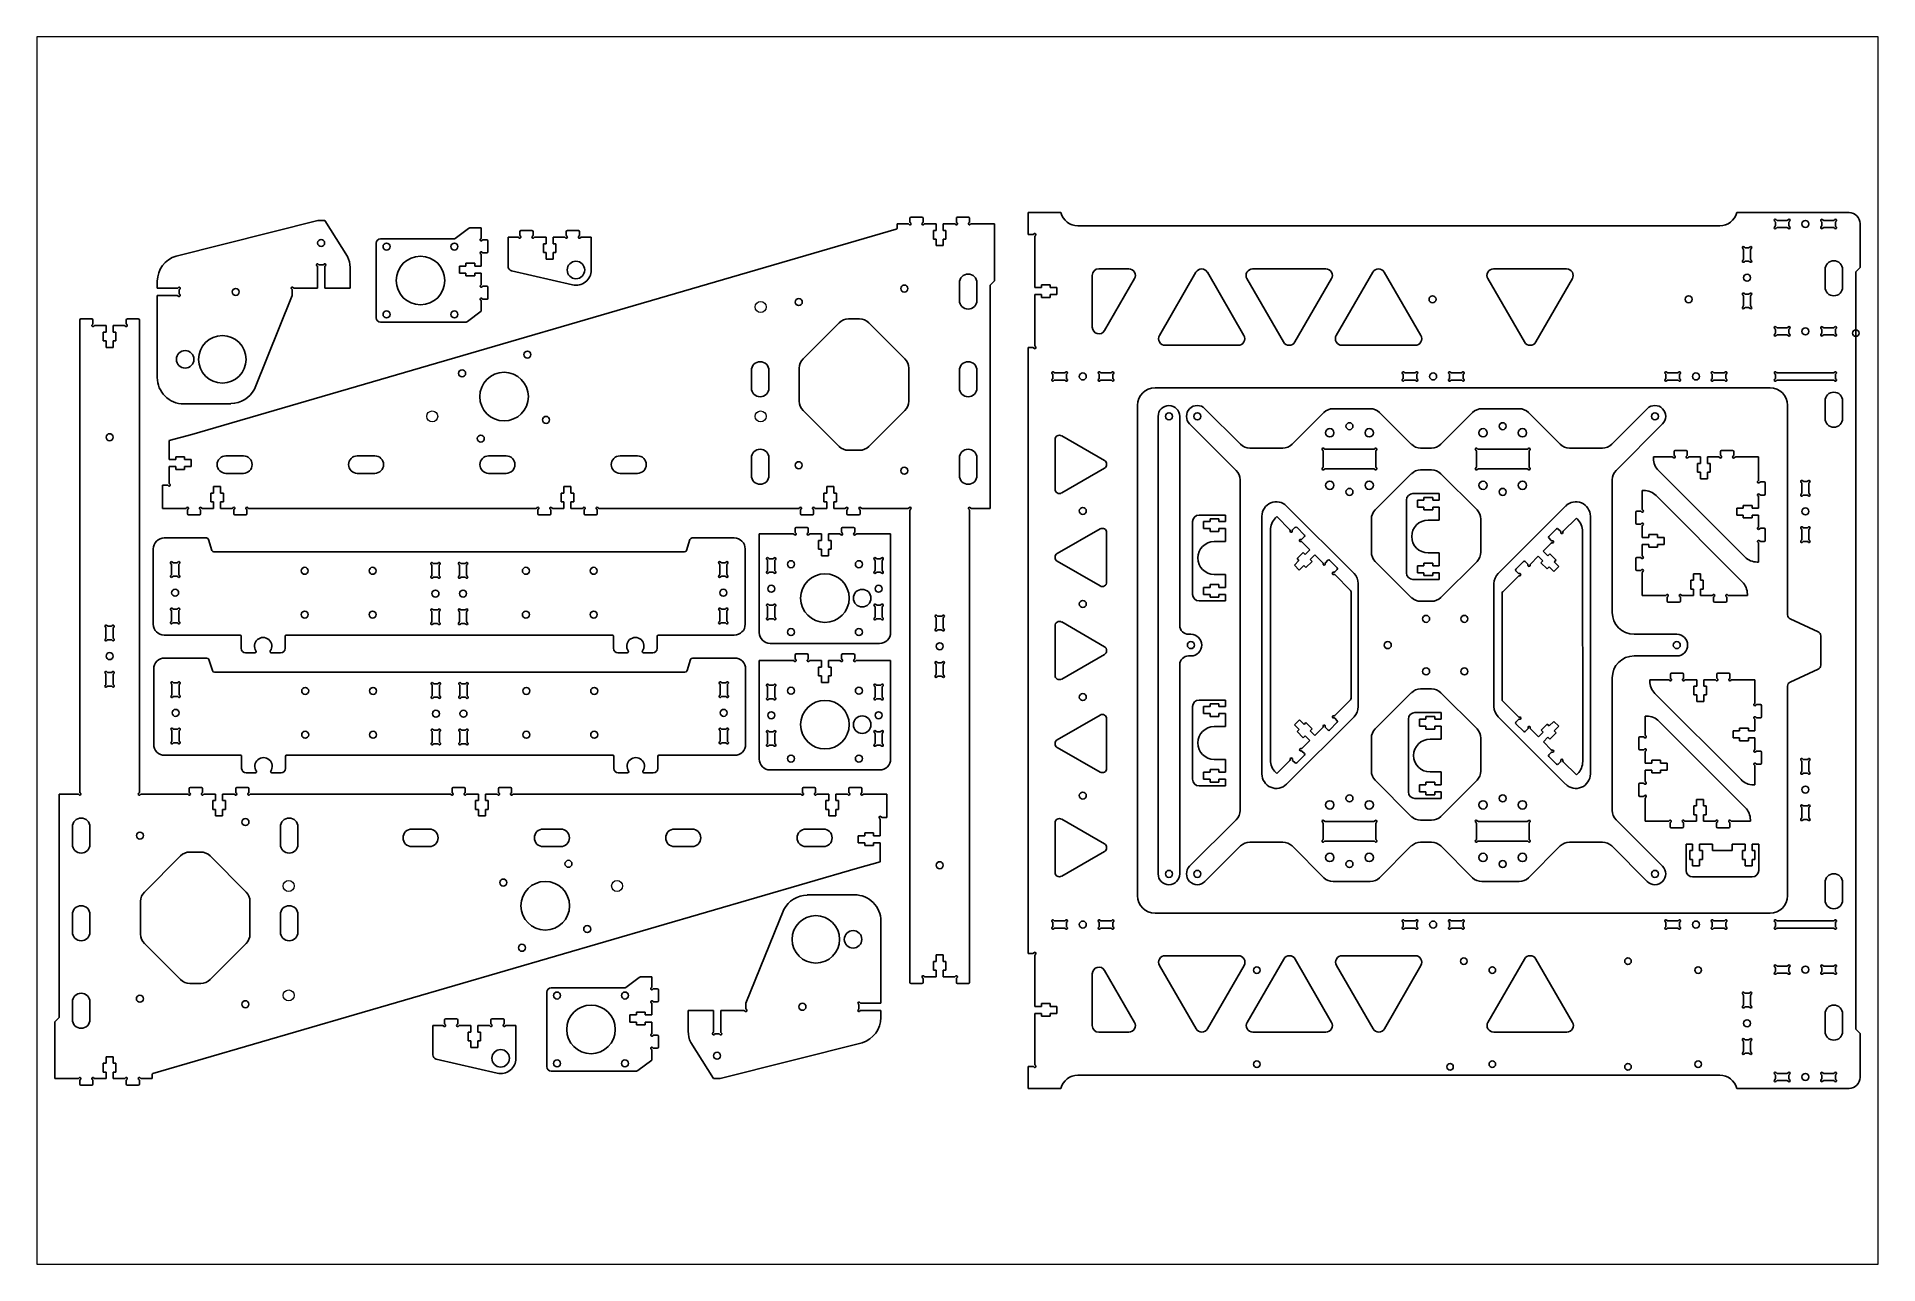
# Paper-space layout 'Hoja 1' of a CAD drawing. Extents: x 1.05 to 9.45, y 0.7 to 6.3.
# The model-space entities are those that its viewports show. They can reach past a viewport. Long polylines and large blocks are cut down to what shows.
import ezdxf

# ---------------------------------------------------------------- set-up
doc = ezdxf.new("R2010")
doc.units = 0
doc.header["$MEASUREMENT"] = 0
doc.layers.add('M3 zavit', color=7, linetype='Continuous', lineweight=25, true_color=0x000000)
doc.layers.add('WHITE', color=7, linetype='Continuous')

# ---------------------------------------------------------------- blocks, each defined once
blk = doc.blocks.new('A$C2040513549')
at = {"layer": 'WHITE', "linetype": 'Continuous'}
for centre, radius in [((1.6, 32.6), 1.6), ((32.6, 32.6), 1.6), ((17.1, 17.1), 11.1), ((1.6, 1.6), 1.6), ((32.6, 1.6), 1.6)]:
    blk.add_circle(centre, radius, dxfattribs=at)
blk = doc.blocks.new('Varilla Mesa')
at = {"layer": 'WHITE', "linetype": 'Continuous'}
for p, q in [((-14.95, -104.5), (-14.95, 104.5)), ((-5.05, 104.5), (-5.05, 8.95)), ((-1.05, 4.95), (0, 4.95)), ((0, -4.95), (-1.05, -4.95)), ((-5.05, -8.95), (-5.05, -104.5))]:
    blk.add_line(p, q, dxfattribs=at)
for centre in [(-10, 104.5), (0, 0), (-10, -104.5)]:
    blk.add_circle(centre, 1.6, dxfattribs=at)
for centre, radius, start, end in [((-10, 104.5), 4.95, 0.00005, 179.99995), ((-1.05, 8.95), 4, 180, 270), ((0, 0), 4.95, 270.00005, 89.99995), ((-1.05, -8.95), 4, 90, 180), ((-10, -104.5), 4.95, 180.00005, 359.99995)]:
    blk.add_arc(centre, radius, start, end, dxfattribs=at)
blk = doc.blocks.new('A$C8085')
at = {"layer": 'WHITE', "linetype": 'Continuous'}
for p, q in [((0, 36.200012), (0, 3)), ((15.008746, 39.200012), (3, 39.200012)), ((5.008746, 33), (5.008746, 36.200012)), ((5.008746, 36.200012), (8.008746, 36.200012)), ((8.008746, 36.200012), (8.008746, 37.475006)), ((8.008746, 37.475006), (12.008774, 37.475006)), ((12.008774, 37.475006), (12.008774, 36.200012)), ((12.008774, 36.200012), (15.008746, 36.200012)), ((15.008746, 36.200012), (15.008746, 39.200012)), ((8.008746, 33), (5.008746, 33)), ((8.008746, 31.725006), (8.008746, 33)), ((12.008774, 31.725006), (8.008746, 31.725006)), ((9.909727, 27.100006), (15.008746, 27.100006)), ((15.008746, 33), (12.008774, 33)), ((12.008774, 33), (12.008774, 31.725006)), ((15.008746, 27.100006), (15.008746, 33)), ((15.008746, 12.100006), (9.909727, 12.100006)), ((15.008746, 6.200012), (15.008746, 12.100006)), ((3, 0), (15.008746, 0)), ((5.008746, 3), (5.008746, 6.200012)), ((5.008746, 6.200012), (8.008746, 6.200012)), ((8.008746, 3), (5.008746, 3)), ((8.008746, 6.200012), (8.008746, 7.475006)), ((8.008746, 7.475006), (12.008774, 7.475006)), ((8.008746, 1.725006), (8.008746, 3)), ((12.008774, 1.725006), (8.008746, 1.725006)), ((12.008774, 7.475006), (12.008774, 6.200012)), ((12.008774, 6.200012), (15.008746, 6.200012)), ((15.008746, 3), (12.008774, 3)), ((12.008774, 3), (12.008774, 1.725006)), ((15.008746, 0), (15.008746, 3))]:
    blk.add_line(p, q, dxfattribs=at)
for centre, radius, start, end in [((3, 36.200012), 3, 90, 180), ((9.909727, 19.600006), 7.5, 90, 270), ((3, 3), 3, 180, 270)]:
    blk.add_arc(centre, radius, start, end, dxfattribs=at)
blk = doc.blocks.new('A$C7964')
at = {"layer": 'WHITE', "linetype": 'Continuous'}
for p, q in [((0, 30.199969), (0, 3)), ((15.008746, 33.199969), (3, 33.199969)), ((5.008746, 26.999958), (5.008746, 30.199969)), ((5.008746, 30.199969), (8.008746, 30.199969)), ((8.008746, 26.999958), (5.008746, 26.999958)), ((8.008746, 30.199969), (8.008746, 31.474964)), ((8.008746, 31.474964), (12.008774, 31.474964)), ((8.008746, 25.724964), (8.008746, 26.999958)), ((12.008774, 25.724964), (8.008746, 25.724964)), ((12.008774, 31.474964), (12.008774, 30.199969)), ((12.008774, 30.199969), (15.008746, 30.199969)), ((15.008746, 26.999958), (12.008774, 26.999958)), ((12.008774, 26.999958), (12.008774, 25.724964)), ((15.008746, 30.199969), (15.008746, 33.199969)), ((15.008746, 21.099964), (15.008746, 26.999958)), ((12.009733, 12.100006), (12.009733, 21.099964)), ((12.009733, 21.099964), (15.008746, 21.099964)), ((15.008746, 12.100006), (12.009733, 12.100006)), ((15.008746, 6.200012), (15.008746, 12.100006)), ((3, 0), (15.008746, 0)), ((5.008746, 3), (5.008746, 6.200012)), ((5.008746, 6.200012), (8.008746, 6.200012)), ((8.008746, 3), (5.008746, 3)), ((8.008746, 6.200012), (8.008746, 7.475006)), ((8.008746, 7.475006), (12.008774, 7.475006)), ((8.008746, 1.725006), (8.008746, 3)), ((12.008774, 1.725006), (8.008746, 1.725006)), ((12.008774, 7.475006), (12.008774, 6.200012)), ((12.008774, 6.200012), (15.008746, 6.200012)), ((15.008746, 3), (12.008774, 3)), ((12.008774, 3), (12.008774, 1.725006)), ((15.008746, 0), (15.008746, 3))]:
    blk.add_line(p, q, dxfattribs=at)
for centre, start, end in [((3, 30.199969), 90, 180), ((3, 3), 180, 270)]:
    blk.add_arc(centre, 3, start, end, dxfattribs=at)
blk = doc.blocks.new('A$C7980')
at = {"linetype": 'ByBlock'}
blk.add_blockref('A$C8085', (0, 0), dxfattribs=at)
blk = doc.blocks.new('A$C7774')
at = {"layer": 'WHITE', "linetype": 'Continuous'}
for p, q in [((9.4, 48.866026), (9.399997, 50.500052)), ((9.899997, 51.000052), (14.899994, 51.000052)), ((15.399994, 50.500052), (15.399994, 48.866024)), ((30.6, 48.866026), (30.599997, 50.500052)), ((31.099997, 51.000052), (36.099994, 51.000052)), ((36.599994, 50.500052), (36.599994, 48.866024)), ((0, 47.313709), (0, 48)), ((0, 48), (8.533976, 47.999997)), ((16.266022, 48), (21.399994, 48)), ((21.399994, 45.000028), (20.125, 45.000028)), ((20.125, 45.000028), (20.125, 41)), ((21.399994, 48), (21.399994, 45.000028)), ((24.600006, 45.000028), (24.600006, 48)), ((24.600006, 48), (29.733976, 47.999997)), ((25.875, 45.000028), (24.600006, 45.000028)), ((25.875, 41), (25.875, 45.000028)), ((37.466023, 48), (48, 48)), ((48, 48), (47.999997, 37.466021)), ((41.656855, 2.343144), (2.343146, 41.656855)), ((20.125, 41), (21.399994, 41)), ((21.399994, 41), (21.399994, 38)), ((21.399994, 38), (24.600006, 38)), ((24.600006, 38), (24.600006, 41)), ((24.600006, 41), (25.875, 41)), ((48.866026, 36.599998), (50.500052, 36.600001)), ((51.000052, 36.100001), (51.000052, 31.100003)), ((45.000028, 25.874999), (41, 25.874999)), ((41, 25.874999), (41, 24.600005)), ((45.000028, 24.600005), (45.000028, 25.874999)), ((48, 29.733975), (48, 24.600005)), ((50.500052, 30.600003), (48.866024, 30.600003)), ((41, 24.600005), (38, 24.600005)), ((38, 24.600005), (38, 21.399994)), ((38, 21.399994), (41, 21.399994)), ((41, 21.399994), (41, 20.124999)), ((41, 20.124999), (45.000028, 20.124999)), ((48, 24.600005), (45.000028, 24.600005)), ((45.000028, 20.124999), (45.000028, 21.399994)), ((45.000028, 21.399994), (48, 21.399994)), ((48, 21.399994), (47.999997, 16.266022)), ((48, 8.533976), (48, 0)), ((50.500052, 9.400004), (48.866024, 9.400004)), ((48.866026, 15.399998), (50.500052, 15.400001)), ((51.000052, 14.900001), (51.000052, 9.900004)), ((48, 0), (47.313709, 0))]:
    blk.add_line(p, q, dxfattribs=at)
for centre, radius, start, end in [((9.899997, 50.500052), 0.5, 90, 180), ((14.899994, 50.500052), 0.5, 0, 90), ((31.099997, 50.500052), 0.5, 90, 180), ((36.099994, 50.500052), 0.5, 0, 90), ((8, 47.313709), 8, 180, 224.999997), ((8.533976, 47.499997), 0.5, 30.000198, 90), ((9.4, 48), 0.5, 210.000198, 60), ((9.9, 48.866026), 0.5, 180, 240), ((15.399997, 48), 0.5, 120.000198, 330), ((14.899994, 48.866024), 0.5, 300.000198, 0), ((16.266022, 47.5), 0.5, 90, 150), ((29.733976, 47.499997), 0.5, 30.000198, 90), ((30.6, 48), 0.5, 210.000198, 60), ((31.1, 48.866026), 0.5, 180, 240), ((36.599997, 48), 0.5, 120.000198, 330), ((36.099994, 48.866024), 0.5, 300.000198, 0), ((37.466023, 47.5), 0.5, 90, 150), ((48, 36.599998), 0.5, 120.000198, 330), ((47.499997, 37.466021), 0.5, 300.000198, 0), ((48.866026, 36.099998), 0.5, 90, 150), ((50.500052, 36.100001), 0.5, 0, 90), ((48, 30.6), 0.5, 30.000198, 240), ((47.5, 29.733975), 0.5, 0, 60), ((48.866024, 31.100003), 0.5, 210.000198, 270), ((50.500052, 31.100003), 0.5, 270, 0), ((48, 15.399998), 0.5, 120.000198, 330), ((48, 9.400001), 0.5, 30.000198, 240), ((47.499997, 16.266022), 0.5, 300.000198, 0), ((47.5, 8.533976), 0.5, 0, 60), ((48.866024, 9.900004), 0.5, 210.000198, 270), ((48.866026, 14.899998), 0.5, 90, 150), ((50.500052, 14.900001), 0.5, 0, 90), ((50.500052, 9.900004), 0.5, 270, 0), ((47.313708, 8), 8, 225.000013, 270.000002)]:
    blk.add_arc(centre, radius, start, end, dxfattribs=at)
blk = doc.blocks.new('A$C7813')
at = {"layer": 'WHITE', "linetype": 'Continuous'}
for p, q in [((9.4, 48.866026), (9.399997, 50.500052)), ((9.899997, 51.000052), (14.899994, 51.000052)), ((15.399994, 50.500052), (15.399994, 48.866024)), ((30.6, 48.866026), (30.599997, 50.500052)), ((31.099997, 51.000052), (36.099994, 51.000052)), ((36.599994, 50.500052), (36.599994, 48.866024)), ((0, 47.313709), (0, 48)), ((0, 48), (8.533976, 47.999997)), ((16.266022, 48), (21.399994, 48)), ((21.399994, 45.000028), (20.125, 45.000028)), ((20.125, 45.000028), (20.125, 41)), ((21.399994, 48), (21.399994, 45.000028)), ((24.600006, 45.000028), (24.600006, 48)), ((24.600006, 48), (29.733976, 47.999997)), ((25.875, 45.000028), (24.600006, 45.000028)), ((25.875, 41), (25.875, 45.000028)), ((37.466023, 48), (48, 48)), ((48, 48), (47.999997, 37.466021)), ((41.656855, 2.343144), (2.343146, 41.656855)), ((20.125, 41), (21.399994, 41)), ((21.399994, 41), (21.399994, 38)), ((21.399994, 38), (24.600006, 38)), ((24.600006, 38), (24.600006, 41)), ((24.600006, 41), (25.875, 41)), ((48.866026, 36.599998), (50.500052, 36.600001)), ((51.000052, 36.100001), (51.000052, 31.100003)), ((45.000028, 25.874999), (41, 25.874999)), ((41, 25.874999), (41, 24.600005)), ((45.000028, 24.600005), (45.000028, 25.874999)), ((48, 29.733975), (48, 24.600005)), ((50.500052, 30.600003), (48.866024, 30.600003)), ((41, 24.600005), (38, 24.600005)), ((38, 24.600005), (38, 21.399994)), ((38, 21.399994), (41, 21.399994)), ((41, 21.399994), (41, 20.124999)), ((41, 20.124999), (45.000028, 20.124999)), ((48, 24.600005), (45.000028, 24.600005)), ((45.000028, 20.124999), (45.000028, 21.399994)), ((45.000028, 21.399994), (48, 21.399994)), ((48, 21.399994), (47.999997, 16.266022)), ((48, 8.533976), (48, 0)), ((50.500052, 9.400004), (48.866024, 9.400004)), ((48.866026, 15.399998), (50.500052, 15.400001)), ((51.000052, 14.900001), (51.000052, 9.900004)), ((48, 0), (47.313709, 0))]:
    blk.add_line(p, q, dxfattribs=at)
for centre, radius, start, end in [((9.899997, 50.500052), 0.5, 90, 180), ((14.899994, 50.500052), 0.5, 0, 90), ((31.099997, 50.500052), 0.5, 90, 180), ((36.099994, 50.500052), 0.5, 0, 90), ((8, 47.313709), 8, 180, 224.999997), ((8.533976, 47.499997), 0.5, 30.000198, 90), ((9.4, 48), 0.5, 210.000198, 60), ((9.9, 48.866026), 0.5, 180, 240), ((15.399997, 48), 0.5, 120.000198, 330), ((14.899994, 48.866024), 0.5, 300.000198, 0), ((16.266022, 47.5), 0.5, 90, 150), ((29.733976, 47.499997), 0.5, 30.000198, 90), ((30.6, 48), 0.5, 210.000198, 60), ((31.1, 48.866026), 0.5, 180, 240), ((36.599997, 48), 0.5, 120.000198, 330), ((36.099994, 48.866024), 0.5, 300.000198, 0), ((37.466023, 47.5), 0.5, 90, 150), ((48, 36.599998), 0.5, 120.000198, 330), ((47.499997, 37.466021), 0.5, 300.000198, 0), ((48.866026, 36.099998), 0.5, 90, 150), ((50.500052, 36.100001), 0.5, 0, 90), ((48, 30.6), 0.5, 30.000198, 240), ((47.5, 29.733975), 0.5, 0, 60), ((48.866024, 31.100003), 0.5, 210.000198, 270), ((50.500052, 31.100003), 0.5, 270, 0), ((48, 15.399998), 0.5, 120.000198, 330), ((48, 9.400001), 0.5, 30.000198, 240), ((47.499997, 16.266022), 0.5, 300.000198, 0), ((47.5, 8.533976), 0.5, 0, 60), ((48.866024, 9.900004), 0.5, 210.000198, 270), ((48.866026, 14.899998), 0.5, 90, 150), ((50.500052, 14.900001), 0.5, 0, 90), ((50.500052, 9.900004), 0.5, 270, 0), ((47.313708, 8), 8, 225.000013, 270.000002)]:
    blk.add_arc(centre, radius, start, end, dxfattribs=at)
blk = doc.blocks.new('A$C7911')
at = {"layer": 'WHITE', "linetype": 'Continuous'}
for p, q in [((3.000052, 42.466076), (3.000052, 51.000052)), ((3.000052, 51.000052), (3.686344, 51.000052)), ((9.343197, 48.656908), (48.656907, 9.343197)), ((0, 36.100051), (0, 41.100048)), ((0.5, 41.600048), (2.134029, 41.600048)), ((2.134027, 35.600054), (0.5, 35.600051)), ((3.000052, 29.600058), (3.000055, 34.73403)), ((6.000024, 29.600058), (3.000052, 29.600058)), ((3.000052, 21.266077), (3.000052, 26.400047)), ((3.000052, 26.400047), (6.000024, 26.400047)), ((10.000052, 30.875053), (6.000024, 30.875053)), ((6.000024, 30.875053), (6.000024, 29.600058)), ((6.000024, 26.400047), (6.000024, 25.125053)), ((10.000052, 29.600058), (10.000052, 30.875053)), ((13.000052, 29.600058), (10.000052, 29.600058)), ((10.000052, 25.125053), (10.000052, 26.400047)), ((10.000052, 26.400047), (13.000052, 26.400047)), ((13.000052, 26.400047), (13.000052, 29.600058)), ((0, 14.900051), (0, 19.900049)), ((0.5, 20.400049), (2.134029, 20.400049)), ((6.000024, 25.125053), (10.000052, 25.125053)), ((2.134027, 14.400054), (0.5, 14.400051)), ((3.000052, 3.000052), (3.000055, 13.534031)), ((26.400047, 10.000052), (25.125053, 10.000052)), ((25.125053, 10.000052), (25.125053, 6.000024)), ((29.600058, 13.000052), (26.400047, 13.000052)), ((26.400047, 13.000052), (26.400047, 10.000052)), ((29.600058, 10.000052), (29.600058, 13.000052)), ((30.875053, 10.000052), (29.600058, 10.000052)), ((30.875053, 6.000024), (30.875053, 10.000052)), ((13.53403, 3.000052), (3.000052, 3.000052)), ((14.400058, 0.5), (14.400058, 2.134028)), ((19.900056, 0), (14.900058, 0)), ((20.400053, 2.134027), (20.400056, 0.5)), ((26.400047, 3.000052), (21.266076, 3.000055)), ((25.125053, 6.000024), (26.400047, 6.000024)), ((26.400047, 6.000024), (26.400047, 3.000052)), ((29.600058, 3.000052), (29.600058, 6.000024)), ((29.600058, 6.000024), (30.875053, 6.000024)), ((34.73403, 3.000052), (29.600058, 3.000052)), ((35.600059, 0.5), (35.600059, 2.134028)), ((41.100056, 0), (36.100059, 0)), ((41.600053, 2.134027), (41.600056, 0.5)), ((51.000053, 3.000052), (42.466077, 3.000055)), ((51.000053, 3.686344), (51.000053, 3.000052))]:
    blk.add_line(p, q, dxfattribs=at)
for centre, radius, start, end in [((3.686344, 43.000052), 8, 45.000013, 90.000002), ((3.500052, 42.466076), 0.5, 180, 240), ((0.5, 41.100048), 0.5, 90, 180), ((0.5, 36.100051), 0.5, 180, 270), ((2.134027, 36.100054), 0.5, 270, 330), ((2.134029, 41.100048), 0.5, 30.000198, 90), ((3.000052, 35.600054), 0.5, 300.000198, 150), ((3.000052, 41.600051), 0.5, 210.000198, 60), ((3.500055, 34.73403), 0.5, 120.000198, 180), ((0.5, 19.900049), 0.5, 90, 180), ((2.134029, 19.900049), 0.5, 30.000198, 90), ((3.000052, 20.400052), 0.5, 210.000198, 60), ((3.500052, 21.266077), 0.5, 180, 240), ((0.5, 14.900051), 0.5, 180, 270), ((2.134027, 14.900054), 0.5, 270, 330), ((3.000052, 14.400054), 0.5, 300.000198, 150), ((3.500055, 13.534031), 0.5, 120.000198, 180), ((43.000053, 3.686343), 8, 0, 44.999997), ((13.53403, 3.500052), 0.5, 270, 330), ((14.400055, 3.000052), 0.5, 300.000198, 150), ((14.900058, 2.134028), 0.5, 120.000198, 180), ((14.900058, 0.5), 0.5, 180, 270), ((20.400053, 3.000052), 0.5, 30.000198, 240), ((19.900056, 0.5), 0.5, 270, 0), ((19.900053, 2.134027), 0.5, 0, 60), ((21.266076, 3.500055), 0.5, 210.000198, 270), ((34.73403, 3.500052), 0.5, 270, 330), ((35.600056, 3.000052), 0.5, 300.000198, 150), ((36.100059, 2.134028), 0.5, 120.000198, 180), ((36.100059, 0.5), 0.5, 180, 270), ((41.600053, 3.000052), 0.5, 30.000198, 240), ((41.100056, 0.5), 0.5, 270, 0), ((41.100053, 2.134027), 0.5, 0, 60), ((42.466077, 3.500055), 0.5, 210.000198, 270)]:
    blk.add_arc(centre, radius, start, end, dxfattribs=at)
blk = doc.blocks.new('A$C7764')
at = {"layer": 'WHITE', "linetype": 'Continuous'}
for p, q in [((3.000052, 42.466076), (3.000052, 51.000052)), ((3.000052, 51.000052), (3.686344, 51.000052)), ((9.343197, 48.656908), (48.656907, 9.343197)), ((0, 36.100051), (0, 41.100048)), ((0.5, 41.600048), (2.134029, 41.600048)), ((2.134027, 35.600054), (0.5, 35.600051)), ((3.000052, 29.600058), (3.000055, 34.73403)), ((6.000024, 29.600058), (3.000052, 29.600058)), ((3.000052, 21.266077), (3.000052, 26.400047)), ((3.000052, 26.400047), (6.000024, 26.400047)), ((10.000052, 30.875053), (6.000024, 30.875053)), ((6.000024, 30.875053), (6.000024, 29.600058)), ((6.000024, 26.400047), (6.000024, 25.125053)), ((10.000052, 29.600058), (10.000052, 30.875053)), ((13.000052, 29.600058), (10.000052, 29.600058)), ((10.000052, 25.125053), (10.000052, 26.400047)), ((10.000052, 26.400047), (13.000052, 26.400047)), ((13.000052, 26.400047), (13.000052, 29.600058)), ((0, 14.900051), (0, 19.900049)), ((0.5, 20.400049), (2.134029, 20.400049)), ((6.000024, 25.125053), (10.000052, 25.125053)), ((2.134027, 14.400054), (0.5, 14.400051)), ((3.000052, 3.000052), (3.000055, 13.534031)), ((26.400047, 10.000052), (25.125053, 10.000052)), ((25.125053, 10.000052), (25.125053, 6.000024)), ((29.600058, 13.000052), (26.400047, 13.000052)), ((26.400047, 13.000052), (26.400047, 10.000052)), ((29.600058, 10.000052), (29.600058, 13.000052)), ((30.875053, 10.000052), (29.600058, 10.000052)), ((30.875053, 6.000024), (30.875053, 10.000052)), ((13.53403, 3.000052), (3.000052, 3.000052)), ((14.400058, 0.5), (14.400058, 2.134028)), ((19.900056, 0), (14.900058, 0)), ((20.400053, 2.134027), (20.400056, 0.5)), ((26.400047, 3.000052), (21.266076, 3.000055)), ((25.125053, 6.000024), (26.400047, 6.000024)), ((26.400047, 6.000024), (26.400047, 3.000052)), ((29.600058, 3.000052), (29.600058, 6.000024)), ((29.600058, 6.000024), (30.875053, 6.000024)), ((34.73403, 3.000052), (29.600058, 3.000052)), ((35.600059, 0.5), (35.600059, 2.134028)), ((41.100056, 0), (36.100059, 0)), ((41.600053, 2.134027), (41.600056, 0.5)), ((51.000053, 3.000052), (42.466077, 3.000055)), ((51.000053, 3.686344), (51.000053, 3.000052))]:
    blk.add_line(p, q, dxfattribs=at)
for centre, radius, start, end in [((3.686344, 43.000052), 8, 45.000013, 90.000002), ((3.500052, 42.466076), 0.5, 180, 240), ((0.5, 41.100048), 0.5, 90, 180), ((0.5, 36.100051), 0.5, 180, 270), ((2.134027, 36.100054), 0.5, 270, 330), ((2.134029, 41.100048), 0.5, 30.000198, 90), ((3.000052, 35.600054), 0.5, 300.000198, 150), ((3.000052, 41.600051), 0.5, 210.000198, 60), ((3.500055, 34.73403), 0.5, 120.000198, 180), ((0.5, 19.900049), 0.5, 90, 180), ((2.134029, 19.900049), 0.5, 30.000198, 90), ((3.000052, 20.400052), 0.5, 210.000198, 60), ((3.500052, 21.266077), 0.5, 180, 240), ((0.5, 14.900051), 0.5, 180, 270), ((2.134027, 14.900054), 0.5, 270, 330), ((3.000052, 14.400054), 0.5, 300.000198, 150), ((3.500055, 13.534031), 0.5, 120.000198, 180), ((43.000053, 3.686343), 8, 0, 44.999997), ((13.53403, 3.500052), 0.5, 270, 330), ((14.400055, 3.000052), 0.5, 300.000198, 150), ((14.900058, 2.134028), 0.5, 120.000198, 180), ((14.900058, 0.5), 0.5, 180, 270), ((20.400053, 3.000052), 0.5, 30.000198, 240), ((19.900056, 0.5), 0.5, 270, 0), ((19.900053, 2.134027), 0.5, 0, 60), ((21.266076, 3.500055), 0.5, 210.000198, 270), ((34.73403, 3.500052), 0.5, 270, 330), ((35.600056, 3.000052), 0.5, 300.000198, 150), ((36.100059, 2.134028), 0.5, 120.000198, 180), ((36.100059, 0.5), 0.5, 180, 270), ((41.600053, 3.000052), 0.5, 30.000198, 240), ((41.100056, 0.5), 0.5, 270, 0), ((41.100053, 2.134027), 0.5, 0, 60), ((42.466077, 3.500055), 0.5, 210.000198, 270)]:
    blk.add_arc(centre, radius, start, end, dxfattribs=at)

msp = doc.modelspace()

# ---------------------------------------------------------------- linework, layer by layer
at = {"linetype": 'ByBlock'}
for p, q in [((395.87, 747.56), (401.98, 752.16)), ((597.68, 753.77), (597.68, 754.27)), ((598.18, 754.27), (597.68, 754.27)), ((597.68, 753.77), (597.68, 752.32)), ((642.13, 749.27), (642.13, 754.27)), ((963.4, 753.35), (973.4, 753.35)), ((393.27, 747.36), (395.27, 747.36)), ((689.83, 733.7), (703.53, 733.7)), ((1035.49, 732.35), (1035.49, 727.34)), ((686.83, 730.7), (686.83, 706.97)), ((224.42, 710.3), (224.42, 706.28)), ((251.62, 710.28), (251.62, 710.25)), ((251.62, 710.25), (251.62, 706.28)), ((398.8, 709.36), (400.66, 709.36)), ((400.66, 709.36), (400.8, 709.36)), ((400.8, 709.36), (400.8, 709.36)), ((401.4, 709.56), (407.78, 714.36)), ((657.49, 697.7), (657.49, 692.74)), ((986.39, 679.35), (996.38, 679.35)), ((707.49, 671.35), (707.49, 666.45)), ((707.49, 666.45), (707.49, 666.35)), ((1004.37, 671.35), (1004.37, 666.35)), ((265.23, 655.29), (275.6, 658.06)), ((581.58, 624.27), (591.59, 624.27)), ((768.21, 614.34), (768.24, 509.28)), ((910.78, 508.66), (910.75, 613.72)), ((285.68, 604.35), (290.69, 604.35)), ((495.57, 604.35), (500.56, 604.35)), ((500.56, 604.35), (500.57, 604.35)), ((804.99, 586.14), (805, 537.51)), ((874, 536.86), (873.99, 585.49)), ((262.95, 566.35), (267.95, 566.35)), ((518.31, 566.35), (523.3, 566.35)), ((285.89, 549.48), (290.9, 549.48)), ((495.78, 549.49), (500.77, 549.48)), ((500.77, 549.48), (500.78, 549.48)), ((924.28, 486.3), (924.28, 546.86)), ((263.16, 511.48), (268.16, 511.48)), ((518.52, 511.48), (523.51, 511.48)), ((273.57, 493.78), (263.56, 493.78)), ((589.92, 462.76), (579.55, 459.99)), ((707.49, 447.34), (707.49, 452.35)), ((1004.35, 447.35), (1004.37, 452.34)), ((986.39, 439.35), (996.39, 439.35)), ((657.49, 425.97), (657.49, 426)), ((657.49, 421.01), (657.49, 425.97)), ((657.49, 421), (657.49, 421.01)), ((471.15, 405.25), (473.16, 405.25)), ((473.75, 405.45), (479.86, 410.05)), ((603.53, 407.8), (603.53, 411.77)), ((603.53, 407.77), (603.53, 407.8)), ((630.73, 407.75), (630.73, 411.77)), ((686.83, 387.99), (686.83, 411.72)), ((1035.49, 391.35), (1035.49, 391.31)), ((1035.49, 391.31), (1035.49, 386.35)), ((689.83, 384.99), (703.53, 384.99)), ((479.29, 367.45), (485.66, 372.25)), ((213.02, 368.78), (213.02, 363.78)), ((256.97, 363.78), (257.47, 363.78)), ((257.47, 364.28), (257.47, 365.72)), ((257.47, 364.28), (257.47, 363.78)), ((476.69, 367.25), (478.54, 367.25)), ((478.54, 367.25), (478.68, 367.25)), ((478.68, 367.25), (478.69, 367.25)), ((963.4, 365.35), (973.4, 365.35))]:
    msp.add_line(p, q, dxfattribs=at)
at = {"color": 7, "linetype": 'Continuous', "lineweight": 15}
for centre in [(535.35, 716.27), (385.35, 666.27), (535.35, 666.27), (319.8, 451.78), (469.8, 451.78), (319.8, 401.78)]:
    msp.add_circle(centre, 2.5, dxfattribs=at)
at = {"linetype": 'ByBlock'}
for centre, radius, start, end in [((402.58, 751.36), 1, 90, 126.97486), ((597.18, 752.32), 0.5, 286.25268, 0), ((395.27, 748.36), 1, 270, 306.97486), ((689.83, 730.7), 3, 90, 180), ((400.8, 710.36), 1, 270, 306.97485), ((689.83, 706.97), 3, 180, 330), ((803.99, 586.12), 1, 1.38291, 45), ((874.99, 585.52), 1, 134.99998, 181.38291), ((934.28, 546.86), 10, 90, 180), ((804, 537.49), 1, 314.99998, 1.38291), ((875, 536.88), 1, 181.38291, 225), ((689.83, 411.72), 3, 30, 180), ((473.15, 406.25), 1, 270, 306.97486), ((480.46, 409.25), 1, 90, 126.97486), ((689.83, 387.99), 3, 180, 270), ((257.97, 365.72), 0.5, 106.25268, 180), ((478.69, 368.25), 1, 270, 306.97485)]:
    msp.add_arc(centre, radius, start, end, dxfattribs=at)
at = {"layer": 'M3 zavit', "color": 7}
for centre, radius in [((842.2, 719.76), 1.6), ((959.2, 719.76), 1.6), ((1035.49, 704.31), 1.5), ((761.99, 413.35), 1.5), ((856.55, 417.43), 1.5), ((869.52, 413.38), 1.5), ((931.48, 417.43), 1.5), ((963.52, 413.38), 1.5), ((761.99, 370.35), 1.5), ((850.2, 369.17), 1.5), ((869.52, 370.38), 1.5), ((931.48, 369.17), 1.5), ((963.49, 370.35), 1.5)]:
    msp.add_circle(centre, radius, dxfattribs=at)
at = {"layer": 'WHITE', "linetype": 'Continuous'}
for p, q in [((604.03, 757.27), (609.03, 757.27)), ((625.23, 757.27), (630.23, 757.27)), ((672.49, 759.35), (657.49, 759.35)), ((657.49, 759.35), (657.49, 749.35)), ((1032.49, 759.35), (981.14, 759.35)), ((333.19, 755.84), (268.37, 739.53)), ((275.6, 658.06), (597.32, 751.84)), ((336.28, 755.84), (333.19, 755.84)), ((346.68, 739.38), (336.28, 755.84)), ((407.78, 752.36), (402.58, 752.36)), ((407.78, 747.83), (407.78, 752.36)), ((425.39, 750.66), (425.39, 749.02)), ((430.89, 751.16), (425.89, 751.16)), ((431.39, 749.02), (431.39, 750.66)), ((446.59, 750.66), (446.59, 749.02)), ((452.09, 751.16), (447.09, 751.16)), ((452.59, 749.02), (452.59, 750.66)), ((598.18, 754.27), (602.66, 754.27)), ((603.53, 755.13), (603.53, 756.77)), ((609.53, 756.77), (609.53, 755.13)), ((610.39, 754.27), (615.53, 754.27)), ((615.53, 751.27), (614.25, 751.27)), ((614.25, 751.27), (614.25, 747.27)), ((615.53, 754.27), (615.53, 751.27)), ((618.73, 751.27), (618.73, 754.27)), ((618.73, 754.27), (623.86, 754.27)), ((620, 751.27), (618.73, 751.27)), ((620, 747.27), (620, 751.27)), ((624.73, 755.13), (624.73, 756.77)), ((630.73, 756.77), (630.73, 755.13)), ((631.59, 754.27), (642.13, 754.27)), ((642.13, 749.27), (642.13, 728.27)), ((657.49, 749.35), (659.73, 749.35)), ((660.59, 748.48), (660.59, 725.12)), ((963.4, 753.35), (680.24, 753.35)), ((998.79, 754.95), (998.79, 753.38)), ((1004.13, 755.82), (999.66, 755.82)), ((999.66, 752.52), (1004.13, 752.52)), ((1004.99, 753.38), (1004.99, 754.95)), ((1019.99, 754.95), (1019.99, 753.38)), ((1025.33, 755.82), (1020.86, 755.82)), ((1020.86, 752.52), (1025.33, 752.52)), ((1026.19, 753.38), (1026.19, 754.95)), ((1037.49, 734.35), (1037.49, 754.35)), ((359.78, 745.36), (359.78, 711.36)), ((393.27, 747.36), (361.78, 747.36)), ((407.78, 734.96), (407.78, 740.09)), ((410.28, 746.96), (408.64, 746.96)), ((408.64, 740.96), (410.28, 740.96)), ((410.78, 741.46), (410.78, 746.46)), ((424.52, 748.16), (419.99, 748.16)), ((419.99, 748.16), (419.99, 734.75)), ((437.39, 748.16), (432.26, 748.16)), ((436.11, 741.16), (436.11, 745.16)), ((436.11, 745.16), (437.39, 745.16)), ((437.39, 741.16), (436.11, 741.16)), ((437.39, 745.16), (437.39, 748.16)), ((437.39, 738.16), (437.39, 741.16)), ((445.72, 748.16), (440.59, 748.16)), ((440.59, 748.16), (440.59, 745.16)), ((440.59, 745.16), (441.86, 745.16)), ((441.86, 741.16), (440.59, 741.16)), ((440.59, 741.16), (440.59, 738.16)), ((441.86, 745.16), (441.86, 741.16)), ((457.99, 748.16), (453.46, 748.16)), ((457.99, 733.16), (457.99, 748.16)), ((614.25, 747.27), (615.53, 747.27)), ((615.53, 747.27), (615.53, 744.27)), ((615.53, 744.27), (618.73, 744.27)), ((618.73, 744.27), (618.73, 747.27)), ((618.73, 747.27), (620, 747.27)), ((984.2, 742.48), (984.2, 738.01)), ((986.63, 743.35), (985.06, 743.35)), ((987.5, 738.01), (987.5, 742.48)), ((332.98, 724.84), (332.98, 734.62)), ((333.85, 735.49), (335.42, 735.49)), ((336.28, 734.62), (336.28, 724.84)), ((347.81, 724.84), (347.81, 734.3)), ((397.78, 731.76), (397.78, 734.96)), ((397.78, 734.96), (400.78, 734.96)), ((400.78, 731.76), (397.78, 731.76)), ((400.78, 734.96), (400.78, 736.23)), ((400.78, 736.23), (404.78, 736.23)), ((400.78, 730.48), (400.78, 731.76)), ((404.78, 736.23), (404.78, 734.96)), ((404.78, 734.96), (407.78, 734.96)), ((407.78, 731.76), (404.78, 731.76)), ((404.78, 731.76), (404.78, 730.48)), ((407.78, 726.63), (407.78, 731.76)), ((421.54, 732.8), (449.41, 726.34)), ((440.59, 738.16), (437.39, 738.16)), ((717.46, 703.28), (734.16, 732.2)), ((717.46, 703.28), (734.16, 732.2)), ((739.36, 732.2), (756.06, 703.28)), ((739.36, 732.2), (756.06, 703.28)), ((793.46, 733.7), (760.06, 733.7)), ((798.27, 703.28), (814.97, 732.2)), ((798.27, 703.28), (814.97, 732.2)), ((820.16, 732.2), (836.86, 703.28)), ((820.16, 732.2), (836.86, 703.28)), ((903.46, 733.7), (870.06, 733.7)), ((985.06, 737.15), (986.63, 737.15)), ((1021.49, 733.35), (1021.49, 725.35)), ((1029.49, 725.35), (1029.49, 733.35)), ((1035.49, 732.35), (1037.49, 734.35)), ((259.81, 728.03), (259.81, 724.79)), ((259.81, 724.79), (268.94, 724.79)), ((269.81, 723.93), (269.81, 722.36)), ((321.46, 721.48), (321.46, 723.97)), ((322.32, 724.84), (332.98, 724.84)), ((336.28, 724.84), (347.81, 724.84)), ((404.78, 730.48), (400.78, 730.48)), ((410.28, 725.76), (408.64, 725.76)), ((410.78, 720.26), (410.78, 725.26)), ((626.13, 727.27), (626.13, 719.27)), ((634.13, 719.27), (634.13, 727.27)), ((642.13, 728.27), (640.13, 726.27)), ((640.13, 726.27), (640.13, 624.27)), ((660.59, 725.12), (663.59, 725.12)), ((663.59, 725.12), (663.59, 726.4)), ((663.59, 726.4), (667.59, 726.4)), ((667.59, 726.4), (667.59, 725.12)), ((667.59, 725.12), (670.59, 725.12)), ((670.59, 725.12), (670.59, 721.92)), ((692.43, 705.47), (706.13, 729.2)), ((757.46, 729.2), (774.16, 700.28)), ((779.36, 700.28), (796.06, 729.2)), ((867.46, 729.2), (884.16, 700.28)), ((889.36, 700.28), (906.06, 729.2)), ((1035.49, 391.35), (1035.49, 727.35)), ((268.94, 721.49), (259.81, 721.49)), ((259.81, 721.49), (259.81, 683.99)), ((304.13, 678.77), (321.46, 721.48)), ((407.78, 714.36), (407.78, 718.89)), ((408.64, 719.76), (410.28, 719.76)), ((663.59, 721.92), (660.59, 721.92)), ((660.59, 721.92), (660.59, 698.56)), ((663.59, 720.65), (663.59, 721.92)), ((667.59, 720.65), (663.59, 720.65)), ((670.59, 721.92), (667.59, 721.92)), ((667.59, 721.92), (667.59, 720.65)), ((984.2, 721.28), (984.2, 716.81)), ((986.63, 722.15), (985.06, 722.15)), ((985.06, 715.95), (986.63, 715.95)), ((987.5, 716.81), (987.5, 721.28)), ((224.92, 710.78), (229.92, 710.78)), ((230.42, 710.28), (230.42, 708.65)), ((231.29, 707.78), (236.42, 707.78)), ((236.42, 707.78), (236.42, 704.78)), ((239.62, 704.78), (239.62, 707.78)), ((239.62, 707.78), (244.76, 707.78)), ((245.62, 708.65), (245.62, 710.28)), ((246.12, 710.78), (251.12, 710.78)), ((361.78, 709.36), (398.8, 709.36)), ((554.78, 692.54), (571.27, 709.03)), ((575.51, 710.78), (580.54, 710.78)), ((584.78, 709.03), (601.27, 692.54)), ((1004.13, 706.78), (999.66, 706.78)), ((1025.33, 706.78), (1020.86, 706.78)), ((224.42, 494.65), (224.42, 706.28)), ((236.42, 704.78), (235.15, 704.78)), ((235.15, 704.78), (235.15, 700.78)), ((235.15, 700.78), (236.42, 700.78)), ((236.42, 700.78), (236.42, 697.78)), ((240.9, 704.78), (239.62, 704.78)), ((239.62, 697.78), (239.62, 700.78)), ((239.62, 700.78), (240.9, 700.78)), ((240.9, 700.78), (240.9, 704.78)), ((251.62, 706.28), (251.62, 494.65)), ((753.46, 698.78), (720.06, 698.78)), ((753.46, 698.78), (720.06, 698.78)), ((753.53, 698.78), (720.13, 698.78)), ((834.27, 698.78), (800.86, 698.78)), ((834.27, 698.78), (800.86, 698.78)), ((998.79, 705.91), (998.79, 704.34)), ((999.66, 703.48), (1004.13, 703.48)), ((1004.99, 704.34), (1004.99, 705.91)), ((1019.99, 705.91), (1019.99, 704.34)), ((1020.86, 703.48), (1025.33, 703.48)), ((1026.19, 704.34), (1026.19, 705.91)), ((236.42, 697.78), (239.62, 697.78)), ((659.73, 697.7), (657.49, 697.7)), ((657.49, 692.7), (657.49, 426)), ((531.13, 687.27), (531.13, 679.27)), ((539.13, 679.27), (539.13, 687.27)), ((553.02, 688.3), (553.02, 673.27)), ((603.02, 673.27), (603.02, 688.3)), ((626.13, 687.27), (626.13, 679.27)), ((634.13, 679.27), (634.13, 687.27)), ((668.79, 683.74), (668.79, 685.31)), ((669.66, 686.17), (674.13, 686.17)), ((674.13, 682.87), (669.66, 682.87)), ((674.99, 685.31), (674.99, 683.74)), ((689.99, 683.74), (689.99, 685.31)), ((690.86, 686.17), (695.33, 686.17)), ((695.33, 682.87), (690.86, 682.87)), ((696.19, 685.31), (696.19, 683.74)), ((828.79, 683.74), (828.79, 685.31)), ((829.66, 686.17), (834.13, 686.17)), ((834.13, 682.87), (829.66, 682.87)), ((834.99, 685.31), (834.99, 683.74)), ((849.99, 683.74), (849.99, 685.31)), ((850.86, 686.17), (855.33, 686.17)), ((855.33, 682.87), (850.86, 682.87)), ((856.19, 685.31), (856.19, 683.74)), ((948.79, 685.31), (948.79, 683.74)), ((954.13, 686.17), (949.66, 686.17)), ((949.66, 682.87), (954.13, 682.87)), ((954.99, 683.74), (954.99, 685.31)), ((969.99, 685.31), (969.99, 683.74)), ((975.33, 686.17), (970.86, 686.17)), ((970.86, 682.87), (975.33, 682.87)), ((976.19, 683.74), (976.19, 685.31)), ((998.79, 683.74), (998.79, 685.31)), ((999.66, 686.17), (1025.33, 686.17)), ((1025.33, 682.87), (999.66, 682.87)), ((1026.19, 685.31), (1026.19, 683.74)), ((986.39, 679.35), (715.49, 679.35)), ((1021.49, 673.35), (1021.49, 665.35)), ((1029.49, 665.35), (1029.49, 673.35)), ((271.81, 672.04), (293.41, 672.04)), ((554.78, 669.03), (571.27, 652.54)), ((584.78, 652.54), (601.27, 669.03)), ((707.49, 666.35), (707.49, 452.35)), ((738.28, 669.81), (754.52, 653.57)), ((792.52, 668.06), (778.04, 653.57)), ((813.79, 669.81), (796.77, 669.81)), ((832.52, 653.57), (818.04, 668.06)), ((860.52, 668.06), (846.04, 653.57)), ((881.79, 669.81), (864.77, 669.81)), ((900.52, 653.57), (886.04, 668.06)), ((924.04, 653.57), (940.28, 669.81)), ((1004.37, 575.67), (1004.37, 666.35)), ((692.36, 646.1), (672.84, 657.37)), ((752.52, 641.57), (731.28, 662.81)), ((947.28, 662.81), (926.04, 641.57)), ((265.23, 646.52), (265.23, 655.26)), ((272.23, 647.79), (268.23, 647.79)), ((268.23, 647.79), (268.23, 646.52)), ((272.23, 646.52), (272.23, 647.79)), ((299.13, 648.27), (291.13, 648.27)), ((359.13, 648.27), (351.13, 648.27)), ((419.13, 648.27), (411.13, 648.27)), ((479.13, 648.27), (471.13, 648.27)), ((575.51, 650.78), (580.54, 650.78)), ((669.8, 655.62), (669.8, 633.07)), ((773.79, 651.81), (758.77, 651.81)), ((792.23, 643.18), (792.23, 650.45)), ((793.1, 651.31), (815.46, 651.31)), ((816.33, 650.45), (816.33, 643.18)), ((841.79, 651.81), (836.77, 651.81)), ((862.23, 643.18), (862.23, 650.45)), ((863.1, 651.31), (885.46, 651.31)), ((886.33, 650.45), (886.33, 643.18)), ((919.79, 651.81), (904.77, 651.81)), ((268.23, 646.52), (265.23, 646.52)), ((265.23, 635.78), (265.23, 643.32)), ((265.23, 643.32), (268.23, 643.32)), ((268.23, 643.32), (268.23, 642.04)), ((268.23, 642.04), (272.23, 642.04)), ((275.23, 646.52), (272.23, 646.52)), ((272.23, 642.04), (272.23, 643.32)), ((272.23, 643.32), (275.23, 643.32)), ((275.23, 643.32), (275.23, 646.52)), ((291.13, 640.27), (299.13, 640.27)), ((351.13, 640.27), (359.13, 640.27)), ((411.13, 640.27), (419.13, 640.27)), ((471.13, 640.27), (479.13, 640.27)), ((531.13, 647.27), (531.13, 639.27)), ((539.13, 639.27), (539.13, 647.27)), ((626.13, 647.27), (626.13, 639.27)), ((634.13, 639.27), (634.13, 647.27)), ((672.84, 631.32), (692.36, 642.59)), ((815.46, 642.31), (793.1, 642.31)), ((832.52, 640.06), (816.04, 623.57)), ((841.79, 641.81), (836.77, 641.81)), ((862.52, 623.57), (846.04, 640.06)), ((885.46, 642.31), (863.1, 642.31)), ((262.13, 624.27), (262.13, 634.92)), ((262.13, 634.92), (264.36, 634.92)), ((285.53, 631.27), (284.25, 631.27)), ((284.25, 631.27), (284.25, 627.27)), ((288.73, 634.27), (285.53, 634.27)), ((285.53, 634.27), (285.53, 631.27)), ((288.73, 631.27), (288.73, 634.27)), ((290, 631.27), (288.73, 631.27)), ((290, 627.27), (290, 631.27)), ((445.53, 631.27), (444.25, 631.27)), ((444.25, 631.27), (444.25, 627.27)), ((448.73, 634.27), (445.53, 634.27)), ((445.53, 634.27), (445.53, 631.27)), ((448.73, 631.27), (448.73, 634.27)), ((450, 631.27), (448.73, 631.27)), ((450, 627.27), (450, 631.27)), ((565.53, 631.27), (564.25, 631.27)), ((564.25, 631.27), (564.25, 627.27)), ((568.73, 634.27), (565.53, 634.27)), ((565.53, 634.27), (565.53, 631.27)), ((568.73, 631.27), (568.73, 634.27)), ((570, 631.27), (568.73, 631.27)), ((570, 627.27), (570, 631.27)), ((754.28, 486.3), (754.28, 637.33)), ((924.28, 637.33), (924.28, 576.76)), ((1010.84, 631.24), (1010.84, 635.71)), ((1011.71, 636.57), (1013.28, 636.57)), ((1014.14, 635.71), (1014.14, 631.24)), ((272.66, 624.27), (262.13, 624.27)), ((273.53, 621.77), (273.53, 623.4)), ((279.53, 623.4), (279.53, 621.77)), ((285.53, 624.27), (280.39, 624.27)), ((284.25, 627.27), (285.53, 627.27)), ((285.53, 627.27), (285.53, 624.27)), ((288.73, 624.27), (288.73, 627.27)), ((288.73, 627.27), (290, 627.27)), ((293.86, 624.27), (288.73, 624.27)), ((294.73, 621.77), (294.73, 623.4)), ((300.73, 623.4), (300.73, 621.77)), ((432.66, 624.27), (301.59, 624.27)), ((433.53, 621.77), (433.53, 623.4)), ((439.53, 623.4), (439.53, 621.77)), ((445.53, 624.27), (440.39, 624.27)), ((444.25, 627.27), (445.53, 627.27)), ((445.53, 627.27), (445.53, 624.27)), ((448.73, 624.27), (448.73, 627.27)), ((448.73, 627.27), (450, 627.27)), ((453.86, 624.27), (448.73, 624.27)), ((454.73, 621.77), (454.73, 623.4)), ((460.73, 623.4), (460.73, 621.77)), ((552.66, 624.27), (461.59, 624.27)), ((553.53, 621.77), (553.53, 623.4)), ((559.53, 623.4), (559.53, 621.77)), ((565.53, 624.27), (560.39, 624.27)), ((564.25, 627.27), (565.53, 627.27)), ((565.53, 627.27), (565.53, 624.27)), ((568.73, 624.27), (568.73, 627.27)), ((568.73, 627.27), (570, 627.27)), ((573.86, 624.27), (568.73, 624.27)), ((574.73, 621.77), (574.73, 623.4)), ((580.73, 623.4), (580.73, 621.77)), ((602.66, 624.27), (591.59, 624.27)), ((603.53, 411.77), (603.53, 623.4)), ((630.73, 623.4), (630.73, 411.77)), ((640.13, 624.27), (631.59, 624.27)), ((775.55, 625.35), (806.35, 594.55)), ((872.21, 594.55), (903.01, 625.35)), ((1013.28, 630.37), (1011.71, 630.37)), ((279.03, 621.27), (274.03, 621.27)), ((300.23, 621.27), (295.23, 621.27)), ((439.03, 621.27), (434.03, 621.27)), ((460.23, 621.27), (455.23, 621.27)), ((551.11, 613.44), (551.11, 615.07)), ((551.61, 615.57), (556.61, 615.57)), ((559.03, 621.27), (554.03, 621.27)), ((557.11, 615.07), (557.11, 613.44)), ((572.31, 613.44), (572.31, 615.07)), ((572.81, 615.57), (577.81, 615.57)), ((580.23, 621.27), (575.23, 621.27)), ((578.31, 615.07), (578.31, 613.44)), ((670.81, 603.6), (690.34, 614.87)), ((764.28, 502.95), (764.28, 620.68)), ((770.55, 620), (771.03, 620.48)), ((771.03, 620.48), (777.07, 614.45)), ((778.29, 614.45), (779.45, 615.61)), ((780.16, 615.61), (783.69, 612.07)), ((814.28, 619.33), (814.28, 604.3)), ((864.28, 604.3), (864.28, 619.33)), ((895.26, 611.45), (898.8, 614.98)), ((899.5, 614.98), (900.66, 613.83)), ((901.88, 613.83), (907.92, 619.86)), ((907.92, 619.86), (908.4, 619.38)), ((914.28, 620.68), (914.28, 502.95)), ((1010.84, 610.04), (1010.84, 614.51)), ((1011.71, 615.37), (1013.28, 615.37)), ((1014.14, 614.51), (1014.14, 610.04)), ((257.95, 605.74), (257.95, 571.35)), ((282.22, 610.74), (262.95, 610.74)), ((284.73, 605.05), (283.17, 610.04)), ((503.08, 610.04), (501.52, 605.05)), ((523.3, 610.74), (504.04, 610.74)), ((528.3, 571.35), (528.3, 605.74)), ((534.71, 567.57), (534.71, 612.57)), ((534.71, 612.57), (550.24, 612.57)), ((557.98, 612.57), (563.11, 612.57)), ((563.11, 609.57), (561.84, 609.57)), ((561.84, 609.57), (561.84, 605.57)), ((561.84, 605.57), (563.11, 605.57)), ((563.11, 612.57), (563.11, 609.57)), ((563.11, 605.57), (563.11, 602.57)), ((566.31, 609.57), (566.31, 612.57)), ((566.31, 612.57), (571.44, 612.57)), ((567.59, 609.57), (566.31, 609.57)), ((566.31, 602.57), (566.31, 605.57)), ((566.31, 605.57), (567.59, 605.57)), ((567.59, 605.57), (567.59, 609.57)), ((579.18, 612.57), (594.71, 612.57)), ((594.71, 612.57), (594.71, 567.57)), ((693.37, 613.12), (693.37, 590.57)), ((783.69, 611.36), (782.54, 610.21)), ((782.54, 608.98), (786.17, 605.35)), ((892.79, 604.73), (896.42, 608.36)), ((896.42, 609.58), (895.26, 610.74)), ((1013.28, 609.17), (1011.71, 609.17)), ((266.3, 598.57), (266.3, 594.1)), ((268.74, 599.44), (267.17, 599.44)), ((269.6, 594.1), (269.6, 598.57)), ((495.57, 604.35), (290.69, 604.35)), ((385.18, 593.72), (385.18, 598.18)), ((386.04, 599.05), (387.61, 599.05)), ((388.48, 598.18), (388.48, 593.72)), ((397.78, 593.72), (397.78, 598.18)), ((398.64, 599.05), (400.21, 599.05)), ((401.08, 598.18), (401.08, 593.72)), ((516.65, 594.1), (516.65, 598.57)), ((517.52, 599.44), (519.09, 599.44)), ((519.95, 598.57), (519.95, 594.1)), ((538.54, 595.94), (538.54, 600.41)), ((539.41, 601.27), (540.97, 601.27)), ((541.84, 600.41), (541.84, 595.94)), ((563.11, 602.57), (566.31, 602.57)), ((587.58, 595.94), (587.58, 600.41)), ((588.45, 601.27), (590.01, 601.27)), ((590.88, 600.41), (590.88, 595.94)), ((690.34, 588.82), (670.81, 600.09)), ((781.22, 600.4), (779.1, 598.28)), ((779.1, 598.28), (781.36, 596.02)), ((783.14, 604.13), (780.32, 601.3)), ((780.32, 601.3), (781.22, 600.4)), ((781.36, 596.02), (783.48, 598.14)), ((784.05, 603.23), (783.14, 604.13)), ((783.48, 598.14), (784.38, 597.24)), ((786.17, 605.35), (784.05, 603.23)), ((784.38, 597.24), (787.21, 600.07)), ((786.31, 600.97), (788.43, 603.09)), ((787.21, 600.07), (786.31, 600.97)), ((788.43, 603.09), (792.06, 599.46)), ((793.28, 599.46), (794.44, 600.62)), ((795.15, 600.62), (798.68, 597.08)), ((832.52, 583.57), (816.04, 600.06)), ((862.52, 600.06), (846.04, 583.57)), ((880.27, 596.46), (883.81, 599.99)), ((884.51, 599.99), (885.67, 598.84)), ((886.89, 598.84), (890.52, 602.47)), ((890.52, 602.47), (892.64, 600.35)), ((892.64, 600.35), (891.74, 599.44)), ((891.74, 599.44), (894.57, 596.62)), ((894.91, 602.61), (892.79, 604.73)), ((894.57, 596.62), (895.47, 597.52)), ((895.81, 603.51), (894.91, 602.61)), ((895.47, 597.52), (897.59, 595.4)), ((898.64, 600.68), (895.81, 603.51)), ((897.59, 595.4), (899.86, 597.66)), ((897.74, 599.78), (898.64, 600.68)), ((899.86, 597.66), (897.74, 599.78)), ((267.17, 593.24), (268.74, 593.24)), ((387.61, 592.85), (386.04, 592.85)), ((400.21, 592.85), (398.64, 592.85)), ((519.09, 593.24), (517.52, 593.24)), ((540.97, 595.07), (539.41, 595.07)), ((590.01, 595.07), (588.45, 595.07)), ((798.68, 596.37), (797.53, 595.22)), ((797.53, 593.99), (804.69, 586.83)), ((808.28, 589.88), (808.28, 533.75)), ((870.28, 533.75), (870.28, 589.88)), ((874.28, 586.22), (881.43, 593.37)), ((881.43, 594.59), (880.27, 595.75)), ((841.79, 581.81), (836.77, 581.81)), ((266.3, 577.37), (266.3, 572.9)), ((268.74, 578.24), (267.17, 578.24)), ((267.17, 572.04), (268.74, 572.04)), ((269.6, 572.9), (269.6, 577.37)), ((385.18, 572.52), (385.18, 576.98)), ((386.04, 577.85), (387.61, 577.85)), ((388.48, 576.98), (388.48, 572.52)), ((397.78, 572.52), (397.78, 576.98)), ((398.64, 577.85), (400.21, 577.85)), ((401.08, 576.98), (401.08, 572.52)), ((516.65, 572.9), (516.65, 577.37)), ((517.52, 578.24), (519.09, 578.24)), ((519.09, 572.04), (517.52, 572.04)), ((519.95, 577.37), (519.95, 572.9)), ((538.54, 574.74), (538.54, 579.21)), ((539.41, 580.07), (540.97, 580.07)), ((540.97, 573.87), (539.41, 573.87)), ((541.84, 579.21), (541.84, 574.74)), ((587.58, 574.74), (587.58, 579.21)), ((588.45, 580.07), (590.01, 580.07)), ((590.01, 573.87), (588.45, 573.87)), ((590.88, 579.21), (590.88, 574.74)), ((615.48, 569.63), (615.48, 574.1)), ((616.34, 574.97), (617.91, 574.97)), ((618.78, 574.1), (618.78, 569.63)), ((692.36, 561.09), (672.84, 572.37)), ((1018.34, 567.89), (1005.52, 573.86)), ((236.37, 565.15), (236.37, 569.62)), ((237.24, 570.48), (238.81, 570.48)), ((238.81, 564.28), (237.24, 564.28)), ((239.67, 569.62), (239.67, 565.15)), ((267.95, 566.35), (297.63, 566.35)), ((298.13, 565.85), (298.13, 560.35)), ((318.13, 560.35), (318.13, 565.85)), ((318.63, 566.35), (467.63, 566.35)), ((387.61, 571.65), (386.04, 571.65)), ((400.21, 571.65), (398.64, 571.65)), ((468.13, 565.85), (468.13, 560.35)), ((488.13, 560.35), (488.13, 565.85)), ((488.63, 566.35), (518.3, 566.35)), ((617.91, 568.77), (616.34, 568.77)), ((669.8, 570.61), (669.8, 548.07)), ((934.28, 566.76), (953.78, 566.76)), ((1019.49, 552.63), (1019.49, 566.07)), ((282.43, 555.87), (263.16, 555.87)), ((284.94, 550.18), (283.38, 555.17)), ((300.13, 558.35), (304.44, 558.35)), ((311.81, 558.35), (316.13, 558.35)), ((470.13, 558.35), (474.45, 558.35)), ((481.81, 558.35), (486.13, 558.35)), ((503.29, 555.17), (501.73, 550.18)), ((523.51, 555.87), (504.25, 555.87)), ((589.71, 562.57), (539.71, 562.57)), ((551.11, 555.63), (551.11, 557.27)), ((551.61, 557.77), (556.61, 557.77)), ((557.11, 557.27), (557.11, 555.63)), ((572.31, 555.63), (572.31, 557.27)), ((572.81, 557.77), (577.81, 557.77)), ((578.31, 557.27), (578.31, 555.63)), ((672.84, 546.31), (692.36, 557.58)), ((953.78, 556.86), (934.28, 556.86)), ((236.37, 543.95), (236.37, 548.42)), ((237.24, 549.28), (238.81, 549.28)), ((239.67, 548.42), (239.67, 543.95)), ((258.16, 550.87), (258.16, 516.48)), ((495.78, 549.48), (290.9, 549.48)), ((528.51, 516.48), (528.51, 550.87)), ((534.71, 509.77), (534.71, 554.77)), ((534.71, 554.77), (550.24, 554.77)), ((557.98, 554.77), (563.11, 554.77)), ((563.11, 551.77), (561.84, 551.77)), ((561.84, 551.77), (561.84, 547.77)), ((561.84, 547.77), (563.11, 547.77)), ((563.11, 554.77), (563.11, 551.77)), ((563.11, 547.77), (563.11, 544.77)), ((566.31, 551.77), (566.31, 554.77)), ((566.31, 554.77), (571.44, 554.77)), ((567.59, 551.77), (566.31, 551.77)), ((566.31, 544.77), (566.31, 547.77)), ((566.31, 547.77), (567.59, 547.77)), ((567.59, 547.77), (567.59, 551.77)), ((579.18, 554.77), (594.71, 554.77)), ((594.71, 554.77), (594.71, 509.77)), ((615.48, 548.43), (615.48, 552.9)), ((616.34, 553.77), (617.91, 553.77)), ((617.91, 547.57), (616.34, 547.57)), ((618.78, 552.9), (618.78, 548.43)), ((1005.53, 544.94), (1018.33, 550.81)), ((238.81, 543.08), (237.24, 543.08)), ((266.51, 543.7), (266.51, 539.24)), ((268.95, 544.57), (267.38, 544.57)), ((267.38, 538.37), (268.95, 538.37)), ((269.81, 539.24), (269.81, 543.7)), ((385.39, 538.85), (385.39, 543.32)), ((386.25, 544.18), (387.82, 544.18)), ((388.69, 543.32), (388.69, 538.85)), ((397.99, 538.85), (397.99, 543.32)), ((398.85, 544.18), (400.42, 544.18)), ((401.29, 543.32), (401.29, 538.85)), ((516.86, 539.24), (516.86, 543.7)), ((517.73, 544.57), (519.3, 544.57)), ((519.3, 538.37), (517.73, 538.37)), ((520.16, 543.7), (520.16, 539.24)), ((538.54, 538.13), (538.54, 542.6)), ((539.41, 543.47), (540.97, 543.47)), ((541.84, 542.6), (541.84, 538.13)), ((563.11, 544.77), (566.31, 544.77)), ((587.58, 538.13), (587.58, 542.6)), ((588.45, 543.47), (590.01, 543.47)), ((590.88, 542.6), (590.88, 538.13)), ((816.04, 523.57), (832.52, 540.06)), ((836.77, 541.81), (841.79, 541.81)), ((846.04, 540.06), (862.52, 523.57)), ((1004.37, 452.35), (1004.37, 543.12)), ((387.82, 537.98), (386.25, 537.98)), ((400.42, 537.98), (398.85, 537.98)), ((540.97, 537.27), (539.41, 537.27)), ((590.01, 537.27), (588.45, 537.27)), ((670.81, 518.59), (690.34, 529.87)), ((804.71, 536.78), (797.56, 529.63)), ((881.46, 529.01), (874.3, 536.18)), ((266.51, 522.5), (266.51, 518.04)), ((268.95, 523.37), (267.38, 523.37)), ((269.81, 518.04), (269.81, 522.5)), ((385.39, 517.65), (385.39, 522.12)), ((386.25, 522.98), (387.82, 522.98)), ((388.69, 522.12), (388.69, 517.65)), ((397.99, 517.65), (397.99, 522.12)), ((398.85, 522.98), (400.42, 522.98)), ((401.29, 522.12), (401.29, 517.65)), ((516.86, 518.04), (516.86, 522.5)), ((517.73, 523.37), (519.3, 523.37)), ((520.16, 522.5), (520.16, 518.04)), ((538.54, 516.93), (538.54, 521.4)), ((539.41, 522.27), (540.97, 522.27)), ((541.84, 521.4), (541.84, 516.93)), ((587.58, 516.93), (587.58, 521.4)), ((588.45, 522.27), (590.01, 522.27)), ((590.88, 521.4), (590.88, 516.93)), ((693.37, 528.11), (693.37, 505.57)), ((806.35, 529.08), (775.55, 498.28)), ((781.39, 527.61), (779.13, 525.34)), ((779.13, 525.34), (781.25, 523.22)), ((781.25, 523.22), (780.35, 522.32)), ((780.35, 522.32), (783.18, 519.49)), ((783.51, 525.49), (781.39, 527.61)), ((784.42, 526.39), (783.51, 525.49)), ((787.24, 523.56), (784.42, 526.39)), ((786.34, 522.66), (787.24, 523.56)), ((788.46, 520.54), (786.34, 522.66)), ((792.09, 524.17), (788.46, 520.54)), ((794.47, 523.01), (793.32, 524.17)), ((798.72, 526.55), (795.18, 523.01)), ((797.56, 528.41), (798.72, 527.25)), ((903.01, 498.28), (872.21, 529.08)), ((880.31, 526.63), (881.46, 527.79)), ((883.84, 522.39), (880.31, 525.92)), ((885.7, 523.54), (884.55, 522.39)), ((890.56, 519.91), (886.93, 523.54)), ((892.68, 522.03), (890.56, 519.91)), ((894.61, 525.76), (891.78, 522.94)), ((891.78, 522.94), (892.68, 522.03)), ((895.51, 524.86), (894.61, 525.76)), ((897.63, 526.98), (895.51, 524.86)), ((895.84, 518.87), (898.67, 521.7)), ((899.89, 524.72), (897.63, 526.98)), ((897.77, 522.6), (899.89, 524.72)), ((898.67, 521.7), (897.77, 522.6)), ((267.38, 517.17), (268.95, 517.17)), ((387.82, 516.78), (386.25, 516.78)), ((400.42, 516.78), (398.85, 516.78)), ((519.3, 517.17), (517.73, 517.17)), ((540.97, 516.07), (539.41, 516.07)), ((590.01, 516.07), (588.45, 516.07)), ((690.34, 503.81), (670.81, 515.08)), ((786.2, 518.27), (782.57, 514.64)), ((782.57, 513.42), (783.73, 512.26)), ((783.18, 519.49), (784.08, 520.39)), ((784.08, 520.39), (786.2, 518.27)), ((814.28, 504.3), (814.28, 519.33)), ((864.28, 519.33), (864.28, 504.3)), ((892.82, 517.65), (894.94, 519.77)), ((896.45, 514.02), (892.82, 517.65)), ((894.94, 519.77), (895.84, 518.87)), ((268.16, 511.48), (297.83, 511.48)), ((298.33, 510.98), (298.33, 505.48)), ((318.33, 505.48), (318.33, 510.98)), ((318.83, 511.48), (467.84, 511.48)), ((468.34, 510.98), (468.34, 505.48)), ((488.34, 505.48), (488.34, 510.98)), ((488.84, 511.48), (518.51, 511.48)), ((589.71, 504.77), (539.71, 504.77)), ((777.1, 509.17), (771.07, 503.14)), ((779.48, 508.02), (778.33, 509.17)), ((783.73, 511.55), (780.19, 508.02)), ((895.3, 511.64), (896.45, 512.79)), ((898.83, 507.4), (895.3, 510.93)), ((900.69, 508.55), (899.54, 507.4)), ((907.95, 502.52), (901.92, 508.55)), ((1010.84, 504.19), (1010.84, 508.66)), ((1011.71, 509.52), (1013.28, 509.52)), ((1014.14, 508.66), (1014.14, 504.19)), ((274.42, 494.65), (274.42, 496.28)), ((274.92, 496.78), (279.92, 496.78)), ((280.42, 496.28), (280.42, 494.65)), ((295.62, 494.65), (295.62, 496.28)), ((296.12, 496.78), (301.12, 496.78)), ((300.33, 503.48), (304.65, 503.48)), ((301.62, 496.28), (301.62, 494.65)), ((312.02, 503.48), (316.33, 503.48)), ((394.42, 494.65), (394.42, 496.28)), ((394.92, 496.78), (399.92, 496.78)), ((400.42, 496.28), (400.42, 494.65)), ((415.62, 494.65), (415.62, 496.28)), ((416.12, 496.78), (421.12, 496.78)), ((421.62, 496.28), (421.62, 494.65)), ((470.34, 503.48), (474.66, 503.48)), ((482.02, 503.48), (486.34, 503.48)), ((554.42, 494.65), (554.42, 496.28)), ((554.92, 496.78), (559.92, 496.78)), ((560.42, 496.28), (560.42, 494.65)), ((575.62, 494.65), (575.62, 496.28)), ((576.12, 496.78), (581.12, 496.78)), ((581.62, 496.28), (581.62, 494.65)), ((771.07, 503.14), (770.58, 503.63)), ((832.52, 483.57), (816.04, 500.06)), ((862.52, 500.06), (846.04, 483.57)), ((908.44, 503), (907.95, 502.52)), ((1013.28, 503.32), (1011.71, 503.32)), ((215.02, 391.78), (215.02, 493.78)), ((215.02, 493.78), (223.56, 493.78)), ((252.49, 493.78), (263.56, 493.78)), ((281.29, 493.78), (286.42, 493.78)), ((286.42, 490.78), (285.15, 490.78)), ((285.15, 490.78), (285.15, 486.78)), ((286.42, 493.78), (286.42, 490.78)), ((289.62, 490.78), (289.62, 493.78)), ((289.62, 493.78), (294.76, 493.78)), ((290.9, 490.78), (289.62, 490.78)), ((290.9, 486.78), (290.9, 490.78)), ((302.49, 493.78), (393.56, 493.78)), ((401.29, 493.78), (406.42, 493.78)), ((406.42, 490.78), (405.15, 490.78)), ((405.15, 490.78), (405.15, 486.78)), ((406.42, 493.78), (406.42, 490.78)), ((409.62, 490.78), (409.62, 493.78)), ((409.62, 493.78), (414.76, 493.78)), ((410.9, 490.78), (409.62, 490.78)), ((410.9, 486.78), (410.9, 490.78)), ((422.49, 493.78), (553.56, 493.78)), ((561.29, 493.78), (566.42, 493.78)), ((566.42, 490.78), (565.15, 490.78)), ((565.15, 490.78), (565.15, 486.78)), ((566.42, 493.78), (566.42, 490.78)), ((569.62, 490.78), (569.62, 493.78)), ((569.62, 493.78), (574.76, 493.78)), ((570.9, 490.78), (569.62, 490.78)), ((570.9, 486.78), (570.9, 490.78)), ((582.49, 493.78), (593.02, 493.78)), ((593.02, 493.78), (593.02, 483.13)), ((1011.71, 488.32), (1013.28, 488.32)), ((285.15, 486.78), (286.42, 486.78)), ((286.42, 486.78), (286.42, 483.78)), ((286.42, 483.78), (289.62, 483.78)), ((289.62, 483.78), (289.62, 486.78)), ((289.62, 486.78), (290.9, 486.78)), ((405.15, 486.78), (406.42, 486.78)), ((406.42, 486.78), (406.42, 483.78)), ((406.42, 483.78), (409.62, 483.78)), ((409.62, 483.78), (409.62, 486.78)), ((409.62, 486.78), (410.9, 486.78)), ((565.15, 486.78), (566.42, 486.78)), ((566.42, 486.78), (566.42, 483.78)), ((566.42, 483.78), (569.62, 483.78)), ((569.62, 483.78), (569.62, 486.78)), ((569.62, 486.78), (570.9, 486.78)), ((589.92, 482.27), (589.92, 474.73)), ((593.02, 483.13), (590.79, 483.13)), ((669.8, 480.57), (669.8, 458.02)), ((692.36, 471.05), (672.84, 482.32)), ((731.28, 460.81), (752.52, 482.06)), ((792.23, 480.45), (792.23, 473.18)), ((815.46, 481.31), (793.1, 481.31)), ((816.33, 473.18), (816.33, 480.45)), ((841.79, 481.81), (836.77, 481.81)), ((862.23, 480.45), (862.23, 473.18)), ((885.46, 481.31), (863.1, 481.31)), ((886.33, 473.18), (886.33, 480.45)), ((926.04, 482.06), (947.28, 460.81)), ((1010.84, 482.99), (1010.84, 487.46)), ((1013.28, 482.12), (1011.71, 482.12)), ((1014.14, 487.46), (1014.14, 482.99)), ((221.02, 478.78), (221.02, 470.78)), ((229.02, 470.78), (229.02, 478.78)), ((316.02, 478.78), (316.02, 470.78)), ((324.02, 470.78), (324.02, 478.78)), ((384.02, 477.78), (376.02, 477.78)), ((444.02, 477.78), (436.02, 477.78)), ((504.02, 477.78), (496.02, 477.78)), ((564.02, 477.78), (556.02, 477.78)), ((582.92, 474.73), (579.92, 474.73)), ((579.92, 474.73), (579.92, 471.53)), ((579.92, 471.53), (582.92, 471.53)), ((586.92, 476.01), (582.92, 476.01)), ((582.92, 476.01), (582.92, 474.73)), ((582.92, 471.53), (582.92, 470.26)), ((586.92, 474.73), (586.92, 476.01)), ((589.92, 474.73), (586.92, 474.73)), ((586.92, 470.26), (586.92, 471.53)), ((586.92, 471.53), (589.92, 471.53)), ((589.92, 471.53), (589.92, 462.79)), ((773.79, 471.81), (758.77, 471.81)), ((793.1, 472.31), (815.46, 472.31)), ((841.79, 471.81), (836.77, 471.81)), ((863.1, 472.31), (885.46, 472.31)), ((919.79, 471.81), (904.77, 471.81)), ((270.37, 465.51), (253.88, 449.02)), ((279.64, 467.27), (274.61, 467.27)), ((300.37, 449.02), (283.88, 465.51)), ((376.02, 469.78), (384.02, 469.78)), ((436.02, 469.78), (444.02, 469.78)), ((496.02, 469.78), (504.02, 469.78)), ((556.02, 469.78), (564.02, 469.78)), ((582.92, 470.26), (586.92, 470.26)), ((672.84, 456.26), (692.36, 467.54)), ((754.52, 470.06), (738.28, 453.81)), ((792.52, 455.57), (778.04, 470.06)), ((832.52, 470.06), (818.04, 455.57)), ((860.52, 455.57), (846.04, 470.06)), ((900.52, 470.06), (886.04, 455.57)), ((940.28, 453.81), (924.04, 470.06)), ((579.55, 459.99), (257.83, 366.2)), ((578.27, 447.69), (556.67, 447.69)), ((813.79, 453.81), (796.77, 453.81)), ((881.79, 453.81), (864.77, 453.81)), ((1021.49, 453.35), (1021.49, 445.35)), ((1029.49, 445.35), (1029.49, 453.35)), ((221.02, 438.78), (221.02, 430.78)), ((229.02, 430.78), (229.02, 438.78)), ((252.13, 444.78), (252.13, 429.75)), ((302.13, 429.75), (302.13, 444.78)), ((316.02, 438.78), (316.02, 430.78)), ((324.02, 430.78), (324.02, 438.78)), ((545.95, 440.97), (528.62, 398.25)), ((715.49, 439.35), (986.39, 439.35)), ((590.27, 398.24), (590.27, 435.74)), ((668.79, 433.39), (668.79, 434.96)), ((669.66, 435.82), (674.13, 435.82)), ((674.13, 432.52), (669.66, 432.52)), ((674.99, 434.96), (674.99, 433.39)), ((689.99, 433.39), (689.99, 434.96)), ((690.86, 435.82), (695.33, 435.82)), ((695.33, 432.52), (690.86, 432.52)), ((696.19, 434.96), (696.19, 433.39)), ((828.79, 433.39), (828.79, 434.96)), ((829.66, 435.82), (834.13, 435.82)), ((834.13, 432.52), (829.66, 432.52)), ((834.99, 434.96), (834.99, 433.39)), ((849.99, 433.39), (849.99, 434.96)), ((850.86, 435.82), (855.33, 435.82)), ((855.33, 432.52), (850.86, 432.52)), ((856.19, 434.96), (856.19, 433.39)), ((948.79, 434.96), (948.79, 433.39)), ((954.13, 435.82), (949.66, 435.82)), ((949.66, 432.52), (954.13, 432.52)), ((954.99, 433.39), (954.99, 434.96)), ((969.99, 434.96), (969.99, 433.39)), ((975.33, 435.82), (970.86, 435.82)), ((970.86, 432.52), (975.33, 432.52)), ((976.19, 433.39), (976.19, 434.96)), ((998.79, 433.39), (998.79, 434.96)), ((999.66, 435.82), (1025.33, 435.82)), ((1025.33, 432.52), (999.66, 432.52)), ((1026.19, 434.96), (1026.19, 433.39)), ((270.37, 409.02), (253.88, 425.51)), ((300.37, 425.51), (283.88, 409.02)), ((657.49, 421), (659.73, 421)), ((615.53, 417.27), (614.25, 417.27)), ((614.25, 417.27), (614.25, 413.27)), ((614.25, 413.27), (615.53, 413.27)), ((618.73, 420.27), (615.53, 420.27)), ((615.53, 420.27), (615.53, 417.27)), ((615.53, 413.27), (615.53, 410.27)), ((618.73, 417.27), (618.73, 420.27)), ((620, 417.27), (618.73, 417.27)), ((618.73, 410.27), (618.73, 413.27)), ((618.73, 413.27), (620, 413.27)), ((620, 413.27), (620, 417.27)), ((660.59, 420.13), (660.59, 396.77)), ((692.43, 413.22), (706.13, 389.49)), ((717.53, 415.42), (734.23, 386.49)), ((717.53, 415.42), (734.23, 386.49)), ((753.53, 419.92), (720.13, 419.92)), ((753.53, 419.92), (720.13, 419.92)), ((739.43, 386.49), (756.13, 415.42)), ((739.43, 386.49), (756.13, 415.42)), ((757.53, 389.49), (774.23, 418.42)), ((779.43, 418.42), (796.13, 389.49)), ((798.34, 415.42), (815.04, 386.49)), ((798.34, 415.42), (815.04, 386.49)), ((834.34, 419.92), (800.93, 419.92)), ((834.34, 419.92), (800.93, 419.92)), ((820.23, 386.49), (836.93, 415.42)), ((820.23, 386.49), (836.93, 415.42)), ((867.53, 389.49), (884.23, 418.42)), ((889.43, 418.42), (906.13, 389.49)), ((998.79, 412.78), (998.79, 414.35)), ((999.66, 415.22), (1004.13, 415.22)), ((1004.99, 414.35), (1004.99, 412.78)), ((1019.99, 412.78), (1019.99, 414.35)), ((1020.86, 415.22), (1025.33, 415.22)), ((1026.19, 414.35), (1026.19, 412.78)), ((279.64, 407.27), (274.61, 407.27)), ((471.15, 405.25), (439.66, 405.25)), ((485.66, 410.25), (480.46, 410.25)), ((485.66, 405.72), (485.66, 410.25)), ((488.16, 404.85), (486.53, 404.85)), ((488.66, 399.35), (488.66, 404.35)), ((609.03, 407.27), (604.03, 407.27)), ((609.53, 409.4), (609.53, 407.77)), ((615.53, 410.27), (610.39, 410.27)), ((623.86, 410.27), (618.73, 410.27)), ((624.73, 407.77), (624.73, 409.4)), ((630.23, 407.27), (625.23, 407.27)), ((1004.13, 411.92), (999.66, 411.92)), ((1025.33, 411.92), (1020.86, 411.92)), ((221.02, 398.78), (221.02, 390.78)), ((229.02, 390.78), (229.02, 398.78)), ((437.66, 403.25), (437.66, 369.25)), ((485.66, 392.85), (485.66, 397.98)), ((486.53, 398.85), (488.16, 398.85)), ((528.62, 398.25), (528.62, 395.76)), ((580.27, 395.8), (580.27, 397.37)), ((581.14, 398.24), (590.27, 398.24)), ((660.59, 396.77), (663.59, 396.77)), ((663.59, 396.77), (663.59, 398.05)), ((663.59, 398.05), (667.59, 398.05)), ((667.59, 398.05), (667.59, 396.77)), ((667.59, 396.77), (670.59, 396.77)), ((670.59, 396.77), (670.59, 393.57)), ((984.2, 397.41), (984.2, 401.88)), ((985.06, 402.75), (986.63, 402.75)), ((986.63, 396.55), (985.06, 396.55)), ((987.5, 401.88), (987.5, 397.41)), ((213.02, 389.78), (215.02, 391.78)), ((213.02, 368.78), (213.02, 389.78)), ((390.13, 388.07), (385.6, 388.07)), ((385.6, 388.07), (385.6, 374.66)), ((391, 390.57), (391, 388.94)), ((396.5, 391.07), (391.5, 391.07)), ((397, 388.94), (397, 390.57)), ((403, 388.07), (397.86, 388.07)), ((403, 385.07), (403, 388.07)), ((411.33, 388.07), (406.2, 388.07)), ((406.2, 388.07), (406.2, 385.07)), ((412.2, 390.57), (412.2, 388.94)), ((417.7, 391.07), (412.7, 391.07)), ((418.2, 388.94), (418.2, 390.57)), ((423.6, 388.07), (419.06, 388.07)), ((423.6, 373.07), (423.6, 388.07)), ((475.66, 389.65), (475.66, 392.85)), ((475.66, 392.85), (478.66, 392.85)), ((478.66, 389.65), (475.66, 389.65)), ((478.66, 392.85), (478.66, 394.13)), ((478.66, 394.13), (482.66, 394.13)), ((478.66, 388.38), (478.66, 389.65)), ((482.66, 388.38), (478.66, 388.38)), ((482.66, 394.13), (482.66, 392.85)), ((482.66, 392.85), (485.66, 392.85)), ((485.66, 389.65), (482.66, 389.65)), ((482.66, 389.65), (482.66, 388.38)), ((485.66, 384.52), (485.66, 389.65)), ((513.8, 394.89), (502.27, 394.9)), ((502.27, 394.9), (502.27, 385.43)), ((513.8, 385.11), (513.8, 394.89)), ((527.76, 394.89), (517.1, 394.89)), ((517.1, 394.89), (517.1, 385.11)), ((590.27, 394.94), (581.14, 394.94)), ((590.27, 391.7), (590.27, 394.94)), ((663.59, 393.57), (660.59, 393.57)), ((660.59, 393.57), (660.59, 370.21)), ((663.59, 392.3), (663.59, 393.57)), ((667.59, 392.3), (663.59, 392.3)), ((670.59, 393.57), (667.59, 393.57)), ((667.59, 393.57), (667.59, 392.3)), ((1021.49, 393.35), (1021.49, 385.35)), ((1029.49, 385.35), (1029.49, 393.35)), ((401.72, 381.07), (401.72, 385.07)), ((401.72, 385.07), (403, 385.07)), ((403, 381.07), (401.72, 381.07)), ((403, 378.07), (403, 381.07)), ((406.2, 385.07), (407.47, 385.07)), ((407.47, 381.07), (406.2, 381.07)), ((406.2, 381.07), (406.2, 378.07)), ((407.47, 385.07), (407.47, 381.07)), ((488.16, 383.65), (486.53, 383.65)), ((488.66, 378.15), (488.66, 383.15)), ((503.4, 380.35), (513.8, 363.89)), ((516.23, 384.24), (514.66, 384.24)), ((516.89, 363.89), (581.71, 380.2)), ((793.53, 384.99), (760.13, 384.99)), ((903.53, 384.99), (870.13, 384.99)), ((984.2, 376.21), (984.2, 380.68)), ((985.06, 381.55), (986.63, 381.55)), ((987.5, 380.68), (987.5, 376.21)), ((1037.49, 384.35), (1035.49, 386.35)), ((1037.49, 364.35), (1037.49, 384.35)), ((236.42, 370.78), (235.15, 370.78)), ((235.15, 370.78), (235.15, 366.78)), ((239.62, 373.78), (236.42, 373.78)), ((236.42, 373.78), (236.42, 370.78)), ((239.62, 370.78), (239.62, 373.78)), ((240.9, 370.78), (239.62, 370.78)), ((240.9, 366.78), (240.9, 370.78)), ((387.14, 372.71), (415.02, 366.25)), ((406.2, 378.07), (403, 378.07)), ((485.66, 372.25), (485.66, 376.78)), ((486.53, 377.65), (488.16, 377.65)), ((986.63, 375.35), (985.06, 375.35)), ((223.56, 363.78), (213.02, 363.78)), ((224.42, 361.28), (224.42, 362.92)), ((230.42, 362.92), (230.42, 361.28)), ((236.42, 363.78), (231.29, 363.78)), ((235.15, 366.78), (236.42, 366.78)), ((236.42, 366.78), (236.42, 363.78)), ((239.62, 363.78), (239.62, 366.78)), ((239.62, 366.78), (240.9, 366.78)), ((244.76, 363.78), (239.62, 363.78)), ((245.62, 361.28), (245.62, 362.92)), ((251.62, 362.92), (251.62, 361.28)), ((256.97, 363.78), (252.49, 363.78)), ((439.66, 367.25), (476.69, 367.25)), ((513.8, 363.89), (516.89, 363.89)), ((659.73, 369.35), (657.49, 369.35)), ((657.49, 369.35), (657.49, 359.35)), ((680.24, 365.35), (963.4, 365.35)), ((998.79, 363.74), (998.79, 365.31)), ((999.66, 366.18), (1004.13, 366.18)), ((1004.13, 362.88), (999.66, 362.88)), ((1004.99, 365.31), (1004.99, 363.74)), ((1019.99, 363.74), (1019.99, 365.31)), ((1020.86, 366.18), (1025.33, 366.18)), ((1025.33, 362.88), (1020.86, 362.88)), ((1026.19, 365.31), (1026.19, 363.74)), ((229.92, 360.78), (224.92, 360.78)), ((251.12, 360.78), (246.12, 360.78)), ((657.49, 359.35), (672.49, 359.35)), ((981.14, 359.35), (1032.49, 359.35))]:
    msp.add_line(p, q, dxfattribs=at)
for centre, radius in [((1012.49, 754.17), 1.6), ((334.63, 745.49), 1.6), ((364.5, 743.86), 1.6), ((395.5, 743.86), 1.6), ((380, 728.36), 11.1), ((450.99, 733.16), 4), ((295.63, 723.14), 1.6), ((600.97, 724.69), 1.6), ((985.85, 729.65), 1.6), ((552.78, 718.49), 1.6), ((364.5, 712.86), 1.6), ((395.5, 712.86), 1.6), ((1012.49, 705.13), 1.6), ((289.51, 692.34), 10.85), ((272.51, 692.34), 4), ((682.49, 684.52), 1.6), ((842.49, 684.52), 1.6), ((962.49, 684.52), 1.6), ((734.78, 666.31), 1.6), ((943.78, 666.31), 1.6), ((238.02, 656.78), 1.6), ((795.28, 658.81), 1.9), ((804.28, 661.81), 1.6), ((813.28, 658.81), 1.9), ((865.28, 658.81), 1.9), ((874.28, 661.81), 1.6), ((883.28, 658.81), 1.9), ((552.76, 643.99), 1.6), ((600.96, 641.49), 1.6), ((795.28, 634.81), 1.9), ((804.28, 631.81), 1.6), ((813.28, 634.81), 1.9), ((865.28, 634.81), 1.9), ((874.28, 631.81), 1.6), ((883.28, 634.81), 1.9), ((682.49, 623.1), 1.6), ((1012.49, 622.87), 1.6), ((327.13, 595.74), 1.6), ((358.13, 595.74), 1.6), ((428.13, 595.74), 1.6), ((459.13, 595.74), 1.6), ((549.21, 598.77), 1.6), ((580.21, 598.77), 1.6), ((540.19, 587.57), 1.6), ((564.71, 583.27), 11.1), ((589.23, 587.57), 1.6), ((267.95, 585.74), 1.6), ((386.83, 585.35), 1.6), ((399.43, 585.35), 1.6), ((518.3, 585.74), 1.6), ((581.71, 583.27), 4), ((682.49, 580.59), 1.6), ((327.13, 575.74), 1.6), ((358.13, 575.74), 1.6), ((428.13, 575.74), 1.6), ((459.13, 575.74), 1.6), ((839.28, 573.81), 1.6), ((856.78, 573.81), 1.6), ((549.21, 567.77), 1.6), ((580.21, 567.77), 1.6), ((238.02, 556.78), 1.6), ((617.13, 561.27), 1.6), ((821.78, 561.81), 1.6), ((953.78, 561.81), 1.6), ((839.28, 549.81), 1.6), ((856.78, 549.81), 1.6), ((327.34, 540.87), 1.6), ((358.34, 540.87), 1.6), ((428.34, 540.87), 1.6), ((459.34, 540.87), 1.6), ((549.21, 540.97), 1.6), ((580.21, 540.97), 1.6), ((682.49, 538.09), 1.6), ((682.49, 538.09), 1.6), ((682.49, 538.09), 1.6), ((268.16, 530.87), 1.6), ((387.04, 530.48), 1.6), ((399.64, 530.48), 1.6), ((518.51, 530.87), 1.6), ((540.19, 529.77), 1.6), ((564.71, 525.47), 11.1), ((589.23, 529.77), 1.6), ((327.34, 520.87), 1.6), ((358.34, 520.87), 1.6), ((428.34, 520.87), 1.6), ((459.34, 520.87), 1.6), ((581.71, 525.47), 4), ((549.21, 509.97), 1.6), ((580.21, 509.97), 1.6), ((1012.49, 495.82), 1.6), ((682.49, 493.07), 1.6), ((795.28, 488.81), 1.9), ((804.28, 491.81), 1.6), ((813.28, 488.81), 1.9), ((865.28, 488.81), 1.9), ((874.28, 491.81), 1.6), ((883.28, 488.81), 1.9), ((300.06, 480.98), 1.6), ((251.86, 474.78), 1.6), ((617.13, 461.27), 1.6), ((795.28, 464.81), 1.9), ((804.28, 461.81), 1.6), ((813.28, 464.81), 1.9), ((865.28, 464.81), 1.9), ((874.28, 461.81), 1.6), ((883.28, 464.81), 1.9), ((734.78, 457.31), 1.6), ((943.78, 457.31), 1.6), ((560.57, 427.39), 10.85), ((577.57, 427.39), 4), ((682.49, 434.17), 1.6), ((842.49, 434.17), 1.6), ((962.49, 434.17), 1.6), ((1012.49, 413.57), 1.6), ((251.84, 400.28), 1.6), ((300.04, 397.78), 1.6), ((442.38, 401.75), 1.6), ((457.88, 386.25), 11.1), ((473.38, 401.75), 1.6), ((554.45, 396.59), 1.6), ((985.85, 389.05), 1.6), ((416.6, 373.07), 4), ((442.38, 370.75), 1.6), ((473.38, 370.75), 1.6), ((515.45, 374.24), 1.6), ((1012.49, 364.53), 1.6)]:
    msp.add_circle(centre, radius, dxfattribs=at)
for centre, radius, start, end in [((604.03, 756.77), 0.5, 90, 180), ((609.03, 756.77), 0.5, 0, 90), ((625.23, 756.77), 0.5, 90, 180), ((630.23, 756.77), 0.5, 0, 90), ((680.24, 761.35), 8, 194.47759, 270), ((973.4, 761.35), 8, 270, 345.52244), ((1032.49, 754.35), 5, 359.99997, 90), ((425.39, 748.16), 0.5, 210.0002, 60), ((425.89, 750.66), 0.5, 90, 180), ((425.89, 749.02), 0.5, 180, 240), ((430.89, 750.66), 0.5, 0, 90), ((431.39, 748.16), 0.5, 120.0002, 330), ((430.89, 749.02), 0.5, 300.0002, 0), ((446.59, 748.16), 0.5, 210.0002, 60), ((447.09, 750.66), 0.5, 90, 180), ((447.09, 749.02), 0.5, 180, 240), ((452.09, 750.66), 0.5, 0, 90), ((452.59, 748.16), 0.5, 120.0002, 330), ((452.09, 749.02), 0.5, 300.0002, 0), ((602.66, 753.77), 0.5, 30, 90), ((603.53, 754.27), 0.5, 210, 59.9998), ((604.03, 755.13), 0.5, 180, 239.9998), ((609.53, 754.27), 0.5, 120, 329.9998), ((609.03, 755.13), 0.5, 300, 0), ((610.39, 753.77), 0.5, 90, 149.9998), ((623.86, 753.77), 0.5, 30, 90), ((624.73, 754.27), 0.5, 210, 59.9998), ((625.23, 755.13), 0.5, 180, 239.9998), ((630.73, 754.27), 0.5, 120, 329.9998), ((630.23, 755.13), 0.5, 300, 0), ((631.59, 753.77), 0.5, 90, 149.9998), ((659.73, 749.85), 0.5, 270, 330), ((660.59, 749.35), 0.5, 300.0002, 150), ((661.09, 748.48), 0.5, 120.0002, 180), ((998.79, 755.82), 0.5, 30, 239.9998), ((998.79, 752.52), 0.5, 120, 329.9998), ((998.29, 754.95), 0.5, 0, 59.9998), ((998.29, 753.38), 0.5, 300, 0), ((999.66, 756.32), 0.5, 210, 270), ((999.66, 752.02), 0.5, 90, 149.9998), ((1004.13, 756.32), 0.5, 270, 329.9998), ((1004.13, 752.02), 0.5, 30, 90), ((1004.99, 755.82), 0.5, 300, 149.9998), ((1004.99, 752.52), 0.5, 210, 59.9998), ((1005.49, 754.95), 0.5, 120, 180), ((1005.49, 753.38), 0.5, 180, 239.9998), ((1019.99, 755.82), 0.5, 30, 239.9998), ((1019.99, 752.52), 0.5, 120, 329.9998), ((1019.49, 754.95), 0.5, 0, 59.9998), ((1019.49, 753.38), 0.5, 300, 0), ((1020.86, 756.32), 0.5, 210, 270), ((1020.86, 752.02), 0.5, 90, 149.9998), ((1025.33, 756.32), 0.5, 270, 329.9998), ((1025.33, 752.02), 0.5, 30, 90), ((1026.19, 755.82), 0.5, 300, 149.9998), ((1026.19, 752.52), 0.5, 210, 59.9998), ((1026.69, 754.95), 0.5, 120, 180), ((1026.69, 753.38), 0.5, 180, 239.9998), ((361.78, 745.36), 2, 90, 180), ((407.78, 746.96), 0.5, 120.0002, 330), ((407.78, 740.96), 0.5, 30.0002, 240), ((407.28, 747.83), 0.5, 300.0002, 0), ((407.28, 740.09), 0.5, 0, 60), ((408.64, 746.46), 0.5, 90, 150), ((408.64, 741.46), 0.5, 210.0002, 270), ((410.28, 746.46), 0.5, 0, 90), ((410.28, 741.46), 0.5, 270, 0), ((424.52, 747.66), 0.5, 30.0002, 90), ((432.26, 747.66), 0.5, 90, 150), ((445.72, 747.66), 0.5, 30.0002, 90), ((453.46, 747.66), 0.5, 90, 150), ((984.2, 743.35), 0.5, 30.00001, 239.99981), ((983.7, 742.48), 0.5, 0.00001, 59.99981), ((985.06, 743.85), 0.5, 210.00001, 270.00001), ((986.63, 743.85), 0.5, 270.00001, 329.99981), ((987.5, 743.35), 0.5, 300.00001, 149.99981), ((988, 742.48), 0.5, 120.00001, 180.00001), ((271.81, 728.03), 12, 106.63668, 179.99932), ((332.98, 735.49), 0.5, 29.98623, 239.98603), ((332.48, 734.62), 0.5, 359.98623, 59.98603), ((333.85, 735.99), 0.5, 209.98623, 269.98623), ((335.42, 735.99), 0.5, 269.98623, 329.98603), ((336.28, 735.49), 0.5, 299.98623, 149.98603), ((336.78, 734.62), 0.5, 119.98623, 179.98623), ((335.81, 734.3), 12, 359.99932, 25.03456), ((421.99, 734.75), 2, 180, 256.95357), ((450.99, 733.16), 7, 256.95358, 0), ((703.53, 730.7), 3, 330, 90), ((736.76, 730.7), 3, 30, 150), ((736.76, 730.7), 3, 30, 150), ((760.06, 730.7), 3, 90, 210), ((793.46, 730.7), 3, 330, 90), ((817.56, 730.7), 3, 30, 150), ((817.56, 730.7), 3, 30, 150), ((870.06, 730.7), 3, 90, 210), ((903.46, 730.7), 3, 330, 90), ((984.2, 737.15), 0.5, 120.00001, 329.99981), ((983.7, 738.01), 0.5, 300.00001, 0.00001), ((985.06, 736.65), 0.5, 90.00001, 149.99981), ((986.63, 736.65), 0.5, 30.00001, 90.00001), ((987.5, 737.15), 0.5, 210.00001, 59.99981), ((988, 738.01), 0.5, 180.00001, 239.99981), ((1025.49, 733.35), 4, 360, 180), ((268.94, 725.29), 0.5, 269.98623, 329.98603), ((269.81, 724.79), 0.5, 299.98623, 149.98603), ((270.31, 723.93), 0.5, 119.98623, 179.98623), ((321.46, 724.84), 0.5, 29.98623, 239.98603), ((320.96, 723.97), 0.5, 359.98623, 59.98603), ((322.32, 725.34), 0.5, 209.98623, 269.98623), ((407.78, 725.76), 0.5, 120.0002, 330), ((407.28, 726.63), 0.5, 300.0002, 0), ((408.64, 725.26), 0.5, 90, 150), ((410.28, 725.26), 0.5, 0, 90), ((630.13, 727.27), 4, 0, 180), ((1025.49, 725.35), 4, 180.00002, 359.99998), ((268.94, 720.99), 0.5, 29.98623, 89.98623), ((269.81, 721.49), 0.5, 209.98623, 59.98603), ((270.31, 722.36), 0.5, 179.98623, 239.98603), ((407.78, 719.76), 0.5, 30.0002, 240), ((407.28, 718.89), 0.5, 0, 60), ((408.64, 720.26), 0.5, 210.0002, 270), ((410.28, 720.26), 0.5, 270, 0), ((630.13, 719.27), 4, 180.00001, 359.99999), ((984.2, 722.15), 0.5, 30.00001, 239.99981), ((984.2, 715.95), 0.5, 120.00001, 329.99981), ((983.7, 721.28), 0.5, 0.00001, 59.99981), ((983.7, 716.81), 0.5, 300.00001, 0.00001), ((985.06, 722.65), 0.5, 210.00001, 270.00001), ((985.06, 715.45), 0.5, 90.00001, 149.99981), ((986.63, 722.65), 0.5, 270.00001, 329.99981), ((986.63, 715.45), 0.5, 30.00001, 90.00001), ((987.5, 722.15), 0.5, 300.00001, 149.99981), ((987.5, 715.95), 0.5, 210.00001, 59.99981), ((988, 721.28), 0.5, 120.00001, 180.00001), ((988, 716.81), 0.5, 180.00001, 239.99981), ((224.92, 710.28), 0.5, 90, 180), ((229.92, 710.28), 0.5, 0, 90), ((230.42, 707.78), 0.5, 120.0002, 330), ((229.92, 708.65), 0.5, 300.0002, 0), ((231.29, 707.28), 0.5, 90, 150), ((244.76, 707.28), 0.5, 30.0002, 90), ((245.62, 707.78), 0.5, 210.0002, 60), ((246.12, 710.28), 0.5, 90, 180), ((246.12, 708.65), 0.5, 180, 240), ((251.12, 710.28), 0.5, 0, 90), ((361.78, 711.36), 2, 180, 270), ((575.51, 704.78), 6, 90, 135), ((580.54, 704.78), 6, 45, 90), ((998.79, 706.78), 0.5, 30, 239.9998), ((999.66, 707.28), 0.5, 210, 270), ((1004.13, 707.28), 0.5, 270, 329.9998), ((1004.99, 706.78), 0.5, 300, 149.9998), ((1019.99, 706.78), 0.5, 30, 239.9998), ((1020.86, 707.28), 0.5, 210, 270), ((1025.33, 707.28), 0.5, 270, 329.9998), ((1026.19, 706.78), 0.5, 300, 149.9998), ((660.59, 697.7), 0.5, 210.0002, 60), ((661.09, 698.56), 0.5, 180, 240), ((720.06, 701.78), 3, 150, 270), ((720.06, 701.78), 3, 150, 270), ((753.46, 701.78), 3, 270, 30), ((753.46, 701.78), 3, 270, 30), ((776.76, 701.78), 3, 210, 330), ((800.86, 701.78), 3, 150, 270), ((800.86, 701.78), 3, 150, 270), ((834.27, 701.78), 3, 270, 30), ((834.27, 701.78), 3, 270, 30), ((886.76, 701.78), 3, 210, 330), ((998.79, 703.48), 0.5, 120, 329.9998), ((998.29, 705.91), 0.5, 0, 59.9998), ((998.29, 704.34), 0.5, 300, 0), ((999.66, 702.98), 0.5, 90, 149.9998), ((1004.13, 702.98), 0.5, 30, 90), ((1004.99, 703.48), 0.5, 210, 59.9998), ((1005.49, 705.91), 0.5, 120, 180), ((1005.49, 704.34), 0.5, 180, 239.9998), ((1019.99, 703.48), 0.5, 120, 329.9998), ((1019.49, 705.91), 0.5, 0, 59.9998), ((1019.49, 704.34), 0.5, 300, 0), ((1020.86, 702.98), 0.5, 90, 149.9998), ((1025.33, 702.98), 0.5, 30, 90), ((1026.19, 703.48), 0.5, 210, 59.9998), ((1026.69, 705.91), 0.5, 120, 180), ((1026.69, 704.34), 0.5, 180, 239.9998), ((535.13, 687.27), 4, 0, 180), ((559.02, 688.3), 6, 135.00001, 180), ((597.02, 688.3), 6, 360, 44.99999), ((630.13, 687.27), 4, 0, 180), ((659.73, 697.2), 0.5, 30.0002, 90), ((271.81, 683.99), 12, 179.99931, 269.99933), ((668.79, 686.17), 0.5, 30.0002, 240), ((668.79, 682.87), 0.5, 120.0002, 330), ((668.29, 685.31), 0.5, 0, 60), ((668.29, 683.74), 0.5, 300.0002, 0), ((669.66, 686.67), 0.5, 210.0002, 270), ((669.66, 682.37), 0.5, 90, 150), ((674.13, 686.67), 0.5, 270, 330), ((674.13, 682.37), 0.5, 30.0002, 90), ((674.99, 686.17), 0.5, 300.0002, 150), ((674.99, 682.87), 0.5, 210.0002, 60), ((675.49, 685.31), 0.5, 120.0002, 180), ((675.49, 683.74), 0.5, 180, 240), ((689.99, 686.17), 0.5, 30.0002, 240), ((689.99, 682.87), 0.5, 120.0002, 330), ((689.49, 685.31), 0.5, 0, 60), ((689.49, 683.74), 0.5, 300.0002, 0), ((690.86, 686.67), 0.5, 210.0002, 270), ((690.86, 682.37), 0.5, 90, 150), ((695.33, 686.67), 0.5, 270, 330), ((695.33, 682.37), 0.5, 30.0002, 90), ((696.19, 686.17), 0.5, 300.0002, 150), ((696.19, 682.87), 0.5, 210.0002, 60), ((696.69, 685.31), 0.5, 120.0002, 180), ((696.69, 683.74), 0.5, 180, 240), ((828.79, 686.17), 0.5, 30.0002, 240), ((828.79, 682.87), 0.5, 120.0002, 330), ((828.29, 685.31), 0.5, 0, 60), ((828.29, 683.74), 0.5, 300.0002, 0), ((829.66, 686.67), 0.5, 210.0002, 270), ((829.66, 682.37), 0.5, 90, 150), ((834.13, 686.67), 0.5, 270, 330), ((834.13, 682.37), 0.5, 30.0002, 90), ((834.99, 686.17), 0.5, 300.0002, 150), ((834.99, 682.87), 0.5, 210.0002, 60), ((835.49, 685.31), 0.5, 120.0002, 180), ((835.49, 683.74), 0.5, 180, 240), ((849.99, 686.17), 0.5, 30.0002, 240), ((849.99, 682.87), 0.5, 120.0002, 330), ((849.49, 685.31), 0.5, 0, 60), ((849.49, 683.74), 0.5, 300.0002, 0), ((850.86, 686.67), 0.5, 210.0002, 270), ((850.86, 682.37), 0.5, 90, 150), ((855.33, 686.67), 0.5, 270, 330), ((855.33, 682.37), 0.5, 30.0002, 90), ((856.19, 686.17), 0.5, 300.0002, 150), ((856.19, 682.87), 0.5, 210.0002, 60), ((856.69, 685.31), 0.5, 120.0002, 180), ((856.69, 683.74), 0.5, 180, 240), ((948.79, 686.17), 0.5, 30, 239.9998), ((948.79, 682.87), 0.5, 120, 329.9998), ((948.29, 685.31), 0.5, 0, 59.9998), ((948.29, 683.74), 0.5, 300, 0), ((949.66, 686.67), 0.5, 210, 270), ((949.66, 682.37), 0.5, 90, 149.9998), ((954.13, 686.67), 0.5, 270, 329.9998), ((954.13, 682.37), 0.5, 30, 90), ((954.99, 686.17), 0.5, 300, 149.9998), ((954.99, 682.87), 0.5, 210, 59.9998), ((955.49, 685.31), 0.5, 120, 180), ((955.49, 683.74), 0.5, 180, 239.9998), ((969.99, 686.17), 0.5, 30, 239.9998), ((969.99, 682.87), 0.5, 120, 329.9998), ((969.49, 685.31), 0.5, 0, 59.9998), ((969.49, 683.74), 0.5, 300, 0), ((970.86, 686.67), 0.5, 210, 270), ((970.86, 682.37), 0.5, 90, 149.9998), ((975.33, 686.67), 0.5, 270, 329.9998), ((975.33, 682.37), 0.5, 30, 90), ((976.19, 686.17), 0.5, 300, 149.9998), ((976.19, 682.87), 0.5, 210, 59.9998), ((976.69, 685.31), 0.5, 120, 180), ((976.69, 683.74), 0.5, 180, 239.9998), ((998.79, 686.17), 0.5, 30.0002, 240), ((998.79, 682.87), 0.5, 120.0002, 330), ((998.29, 685.31), 0.5, 0, 60), ((998.29, 683.74), 0.5, 300.0002, 0), ((999.66, 686.67), 0.5, 210.0002, 270), ((999.66, 682.37), 0.5, 90, 150), ((1025.33, 686.67), 0.5, 270, 330), ((1025.33, 682.37), 0.5, 30.0002, 90), ((1026.19, 686.17), 0.5, 300.0002, 150), ((1026.19, 682.87), 0.5, 210.0002, 60), ((1026.69, 685.31), 0.5, 120.0002, 180), ((1026.69, 683.74), 0.5, 180, 240), ((293.41, 684.16), 12, 269.99932, 333.26681), ((535.13, 679.27), 4, 180, 360), ((559.02, 673.27), 6, 179.99996, 224.99995), ((597.02, 673.27), 6, 314.99995, 359.99994), ((630.13, 679.27), 4, 180.00001, 359.99999), ((715.49, 671.35), 8, 90.00002, 179.99999), ((996.37, 671.35), 8, 359.99983, 89.86247), ((1025.49, 673.35), 4, 360, 180), ((734.78, 666.31), 4.95, 45.00005, 224.99995), ((796.77, 663.81), 6, 89.99996, 134.99994), ((813.79, 663.81), 6, 44.99996, 89.99995), ((864.77, 663.81), 6, 89.99996, 134.99994), ((881.79, 663.81), 6, 44.99996, 89.99995), ((943.78, 666.31), 4.95, 315.00005, 134.99995), ((1025.49, 665.35), 4, 180.00002, 359.99998), ((671.82, 655.62), 2.02, 60, 180), ((291.13, 644.27), 4, 90, 270), ((299.13, 644.27), 4, 270.00001, 89.99999), ((351.13, 644.27), 4, 90, 270), ((359.13, 644.27), 4, 270, 90), ((411.13, 644.27), 4, 90, 270), ((419.13, 644.27), 4, 270, 90), ((471.13, 644.27), 4, 90, 270), ((479.13, 644.27), 4, 270, 90), ((535.13, 647.27), 4, 0, 180), ((575.51, 656.78), 6, 224.99993, 269.99995), ((580.54, 656.78), 6, 269.99995, 314.99998), ((630.13, 647.27), 4, 0, 180), ((758.77, 657.81), 6, 225, 270), ((773.79, 657.81), 6, 269.99993, 314.99994), ((792.23, 651.31), 0.5, 30.00015, 239.99995), ((791.73, 650.45), 0.5, 359.99995, 59.99995), ((793.1, 651.81), 0.5, 210.00015, 269.99995), ((815.46, 651.81), 0.5, 269.99995, 329.99975), ((816.33, 651.31), 0.5, 299.99995, 149.99975), ((816.83, 650.45), 0.5, 119.99995, 179.99995), ((836.77, 657.81), 6, 224.99997, 269.99995), ((841.79, 657.81), 6, 269.99995, 314.99994), ((862.23, 651.31), 0.5, 30.00015, 239.99995), ((861.73, 650.45), 0.5, 359.99995, 59.99995), ((863.1, 651.81), 0.5, 210.00015, 269.99995), ((885.46, 651.81), 0.5, 269.99995, 329.99975), ((886.33, 651.31), 0.5, 299.99995, 149.99975), ((886.83, 650.45), 0.5, 119.99995, 179.99995), ((904.77, 657.81), 6, 224.99996, 269.99998), ((919.79, 657.81), 6, 270, 315), ((535.13, 639.27), 4, 180.00001, 360), ((630.13, 639.27), 4, 180.00001, 359.99999), ((691.35, 644.35), 2.02, 300, 60), ((748.28, 637.33), 6, 0, 45.00004), ((792.23, 642.31), 0.5, 120.00015, 329.99995), ((791.73, 643.18), 0.5, 300.00015, 359.99995), ((793.1, 641.81), 0.5, 89.99995, 149.99995), ((815.46, 641.81), 0.5, 29.99995, 89.99995), ((816.33, 642.31), 0.5, 209.99995, 59.99975), ((816.83, 643.18), 0.5, 179.99995, 239.99975), ((836.77, 635.81), 6, 89.99995, 134.99998), ((841.79, 635.81), 6, 44.99993, 89.99995), ((862.23, 642.31), 0.5, 120.00015, 329.99995), ((861.73, 643.18), 0.5, 300.00015, 359.99995), ((863.1, 641.81), 0.5, 89.99995, 149.99995), ((885.46, 641.81), 0.5, 29.99995, 89.99995), ((886.33, 642.31), 0.5, 209.99995, 59.99975), ((886.83, 643.18), 0.5, 179.99995, 239.99975), ((930.28, 637.33), 6, 134.99996, 180), ((264.36, 634.42), 0.5, 30, 90), ((265.23, 634.92), 0.5, 210, 59.9998), ((265.73, 635.78), 0.5, 180, 239.9998), ((671.82, 633.07), 2.02, 180, 300), ((1010.84, 636.57), 0.5, 30.0002, 240), ((1010.84, 630.37), 0.5, 120.0002, 330), ((1010.34, 635.71), 0.5, 0, 60), ((1010.34, 631.24), 0.5, 300.0002, 0), ((1011.71, 637.07), 0.5, 210.0002, 270), ((1013.28, 637.07), 0.5, 270, 330), ((1014.14, 636.57), 0.5, 300.0002, 150), ((1014.14, 630.37), 0.5, 210.0002, 60), ((1014.64, 635.71), 0.5, 120.0002, 180), ((1014.64, 631.24), 0.5, 180, 240), ((272.66, 624.77), 0.5, 270, 330), ((273.53, 624.27), 0.5, 300.0002, 150), ((274.03, 623.4), 0.5, 120.0002, 180), ((279.53, 624.27), 0.5, 30.0002, 240), ((279.03, 623.4), 0.5, 0, 60), ((280.39, 624.77), 0.5, 210.0002, 270), ((293.86, 624.77), 0.5, 270, 330), ((294.73, 624.27), 0.5, 300.0002, 150), ((295.23, 623.4), 0.5, 120.0002, 180), ((300.73, 624.27), 0.5, 30.0002, 240), ((300.23, 623.4), 0.5, 0, 60), ((301.59, 624.77), 0.5, 210.0002, 270), ((432.66, 624.77), 0.5, 270, 330), ((433.53, 624.27), 0.5, 300.0002, 150), ((434.03, 623.4), 0.5, 120.0002, 180), ((439.53, 624.27), 0.5, 30.0002, 240), ((439.03, 623.4), 0.5, 0, 60), ((440.39, 624.77), 0.5, 210.0002, 270), ((453.86, 624.77), 0.5, 270, 330), ((454.73, 624.27), 0.5, 300.0002, 150), ((455.23, 623.4), 0.5, 120.0002, 180), ((460.73, 624.27), 0.5, 30.0002, 240), ((460.23, 623.4), 0.5, 0, 60), ((461.59, 624.77), 0.5, 210.0002, 270), ((552.66, 624.77), 0.5, 270, 330), ((553.53, 624.27), 0.5, 300.0002, 150), ((554.03, 623.4), 0.5, 120.0002, 180), ((559.53, 624.27), 0.5, 30.0002, 240), ((559.03, 623.4), 0.5, 0, 60), ((560.39, 624.77), 0.5, 210.0002, 270), ((573.86, 624.77), 0.5, 270, 330), ((574.73, 624.27), 0.5, 300.0002, 150), ((575.23, 623.4), 0.5, 120.0002, 180), ((580.73, 624.27), 0.5, 30.0002, 240), ((580.23, 623.4), 0.5, 0, 60), ((581.59, 624.77), 0.5, 210.0002, 270), ((602.66, 624.77), 0.5, 270, 330), ((603.53, 624.27), 0.5, 300.0002, 150), ((604.03, 623.4), 0.5, 120.0002, 180), ((630.73, 624.27), 0.5, 30.0002, 240), ((630.23, 623.4), 0.5, 0, 60), ((631.59, 624.77), 0.5, 210.0002, 270), ((770.88, 620.68), 6.6, 45.00002, 180), ((820.28, 619.33), 6, 134.99995, 179.99994), ((858.28, 619.33), 6, 359.99996, 44.99995), ((907.68, 620.68), 6.6, 0, 134.99998), ((1011.71, 629.87), 0.5, 90, 150), ((1013.28, 629.87), 0.5, 30.0002, 90), ((274.03, 621.77), 0.5, 180, 270), ((279.03, 621.77), 0.5, 270, 0), ((295.23, 621.77), 0.5, 180, 270), ((300.23, 621.77), 0.5, 270, 0), ((434.03, 621.77), 0.5, 180, 270), ((439.03, 621.77), 0.5, 270, 0), ((455.23, 621.77), 0.5, 180, 270), ((460.23, 621.77), 0.5, 270, 0), ((551.61, 615.07), 0.5, 90, 180), ((554.03, 621.77), 0.5, 180, 270), ((556.61, 615.07), 0.5, 0, 90), ((559.03, 621.77), 0.5, 270, 0), ((572.81, 615.07), 0.5, 90, 180), ((575.23, 621.77), 0.5, 180, 270), ((577.81, 615.07), 0.5, 0, 90), ((580.23, 621.77), 0.5, 270, 0), ((691.35, 613.12), 2.02, 0, 120), ((776.21, 614.34), 8, 135, 180), ((776.72, 614.1), 0.5, 345.0002, 45), ((777.68, 613.84), 0.5, 165.0002, 15), ((778.65, 614.1), 0.5, 135, 195), ((779.8, 615.25), 0.5, 45, 135), ((899.15, 614.63), 0.5, 45, 135), ((902.75, 613.72), 8, 0.00001, 45), ((1010.84, 615.37), 0.5, 30.0002, 240), ((1010.34, 614.51), 0.5, 0, 60), ((1011.71, 615.87), 0.5, 210.0002, 270), ((1013.28, 615.87), 0.5, 270, 330), ((1014.14, 615.37), 0.5, 300.0002, 150), ((1014.64, 614.51), 0.5, 120.0002, 180), ((262.95, 605.74), 5, 89.99997, 180), ((282.22, 609.74), 1, 17.38569, 90), ((504.04, 609.74), 1, 90, 162.61431), ((523.3, 605.74), 5, 0, 90.00003), ((550.24, 612.07), 0.5, 30.0002, 90), ((551.11, 612.57), 0.5, 210.0002, 60), ((551.61, 613.44), 0.5, 180, 240), ((557.11, 612.57), 0.5, 120.0002, 330), ((556.61, 613.44), 0.5, 300.0002, 0), ((557.98, 612.07), 0.5, 90, 150), ((571.44, 612.07), 0.5, 30.0002, 90), ((572.31, 612.57), 0.5, 210.0002, 60), ((572.81, 613.44), 0.5, 180, 240), ((578.31, 612.57), 0.5, 120.0002, 330), ((577.81, 613.44), 0.5, 300.0002, 0), ((579.18, 612.07), 0.5, 90, 150), ((781.92, 609.6), 0.5, 75.0002, 285), ((782.18, 610.56), 0.5, 255.0002, 315), ((782.18, 608.63), 0.5, 45, 105), ((783.34, 611.72), 0.5, 315, 45), ((895.61, 611.09), 0.5, 135, 225), ((896.77, 609.94), 0.5, 225, 285), ((896.77, 608.01), 0.5, 75.0002, 135), ((897.03, 608.97), 0.5, 255.0002, 105), ((900.31, 613.47), 0.5, 345.0002, 45), ((901.27, 613.22), 0.5, 165.0002, 15), ((902.24, 613.47), 0.5, 135, 195), ((1010.84, 609.17), 0.5, 120.0002, 330), ((1010.34, 610.04), 0.5, 300.0002, 0), ((1011.71, 608.67), 0.5, 90, 150), ((1013.28, 608.67), 0.5, 30.0002, 90), ((1014.14, 609.17), 0.5, 210.0002, 60), ((1014.64, 610.04), 0.5, 180, 240), ((266.3, 599.44), 0.5, 30, 239.9998), ((265.8, 598.57), 0.5, 0, 59.9998), ((267.17, 599.94), 0.5, 210, 270), ((268.74, 599.94), 0.5, 270, 329.9998), ((269.6, 599.44), 0.5, 300, 149.9998), ((270.1, 598.57), 0.5, 120, 180), ((285.69, 605.35), 1, 197.38569, 270), ((385.18, 599.05), 0.5, 30.0002, 240), ((384.68, 598.18), 0.5, 0, 60), ((386.04, 599.55), 0.5, 210.0002, 270), ((387.61, 599.55), 0.5, 270, 330), ((388.48, 599.05), 0.5, 300.0002, 150), ((388.98, 598.18), 0.5, 120.0002, 180), ((397.78, 599.05), 0.5, 30.0002, 240), ((397.28, 598.18), 0.5, 0, 60), ((398.64, 599.55), 0.5, 210.0002, 270), ((400.21, 599.55), 0.5, 270, 330), ((401.08, 599.05), 0.5, 300.0002, 150), ((401.58, 598.18), 0.5, 120.0002, 180), ((500.57, 605.35), 1, 270, 342.61431), ((516.65, 599.44), 0.5, 30.0002, 240), ((516.15, 598.57), 0.5, 0, 60), ((517.52, 599.94), 0.5, 210.0002, 270), ((519.09, 599.94), 0.5, 270, 330), ((519.95, 599.44), 0.5, 300.0002, 150), ((520.45, 598.57), 0.5, 120.0002, 180), ((538.54, 601.27), 0.5, 30.0002, 240), ((538.04, 600.41), 0.5, 0, 60), ((539.41, 601.77), 0.5, 210.0002, 270), ((540.97, 601.77), 0.5, 270, 330), ((541.84, 601.27), 0.5, 300.0002, 150), ((542.34, 600.41), 0.5, 120.0002, 180), ((587.58, 601.27), 0.5, 30.0002, 240), ((587.08, 600.41), 0.5, 0, 60), ((588.45, 601.77), 0.5, 210.0002, 270), ((590.01, 601.77), 0.5, 270, 330), ((590.88, 601.27), 0.5, 300.0002, 150), ((591.38, 600.41), 0.5, 120.0002, 180), ((671.82, 601.85), 2.02, 120, 240), ((791.71, 599.11), 0.5, 345.0002, 45), ((792.67, 598.85), 0.5, 165.0002, 15), ((793.64, 599.11), 0.5, 135, 195), ((794.79, 600.26), 0.5, 45, 135), ((820.28, 604.3), 6, 180, 224.99999), ((858.28, 604.3), 6, 315.00001, 0), ((884.16, 599.64), 0.5, 45, 135), ((885.31, 598.48), 0.5, 345.0002, 45), ((886.28, 598.22), 0.5, 165.0002, 15), ((887.25, 598.48), 0.5, 135, 195), ((266.3, 593.24), 0.5, 120, 329.9998), ((265.8, 594.1), 0.5, 300, 0), ((267.17, 592.74), 0.5, 90, 149.9998), ((268.74, 592.74), 0.5, 30, 90), ((269.6, 593.24), 0.5, 210, 59.9998), ((270.1, 594.1), 0.5, 180, 239.9998), ((385.18, 592.85), 0.5, 120.0002, 330), ((384.68, 593.72), 0.5, 300.0002, 0), ((386.04, 592.35), 0.5, 90, 150), ((387.61, 592.35), 0.5, 30.0002, 90), ((388.48, 592.85), 0.5, 210.0002, 60), ((388.98, 593.72), 0.5, 180, 240), ((397.78, 592.85), 0.5, 120.0002, 330), ((397.28, 593.72), 0.5, 300.0002, 0), ((398.64, 592.35), 0.5, 90, 150), ((400.21, 592.35), 0.5, 30.0002, 90), ((401.08, 592.85), 0.5, 210.0002, 60), ((401.58, 593.72), 0.5, 180, 240), ((516.65, 593.24), 0.5, 120.0002, 330), ((516.15, 594.1), 0.5, 300.0002, 0), ((517.52, 592.74), 0.5, 90, 150), ((519.09, 592.74), 0.5, 30.0002, 90), ((519.95, 593.24), 0.5, 210.0002, 60), ((520.45, 594.1), 0.5, 180, 240), ((538.54, 595.07), 0.5, 120.0002, 330), ((538.04, 595.94), 0.5, 300.0002, 0), ((539.41, 594.57), 0.5, 90, 150), ((540.97, 594.57), 0.5, 30.0002, 90), ((541.84, 595.07), 0.5, 210.0002, 60), ((542.34, 595.94), 0.5, 180, 240), ((587.58, 595.07), 0.5, 120.0002, 330), ((587.08, 595.94), 0.5, 300.0002, 0), ((588.45, 594.57), 0.5, 90, 150), ((590.01, 594.57), 0.5, 30.0002, 90), ((590.88, 595.07), 0.5, 210.0002, 60), ((591.38, 595.94), 0.5, 180, 240), ((691.35, 590.57), 2.02, 240, 0), ((796.91, 594.6), 0.5, 75.0002, 285), ((797.17, 595.57), 0.5, 255.0002, 315), ((797.17, 593.64), 0.5, 45, 105), ((798.33, 596.73), 0.5, 315, 45), ((801.68, 589.88), 6.6, 359.99999, 45.00002), ((876.88, 589.88), 6.6, 134.99998, 180.00001), ((880.62, 596.1), 0.5, 135, 225), ((881.78, 594.95), 0.5, 225, 285), ((881.78, 593.02), 0.5, 75.0002, 135), ((882.04, 593.98), 0.5, 255.0002, 105), ((538.54, 580.07), 0.5, 30.0002, 240), ((539.41, 580.57), 0.5, 210.0002, 270), ((540.97, 580.57), 0.5, 270, 330), ((541.84, 580.07), 0.5, 300.0002, 150), ((587.58, 580.07), 0.5, 30.0002, 240), ((588.45, 580.57), 0.5, 210.0002, 270), ((590.01, 580.57), 0.5, 270, 330), ((590.88, 580.07), 0.5, 300.0002, 150), ((836.77, 587.81), 6, 225, 270), ((841.79, 587.81), 6, 270, 315), ((266.3, 578.24), 0.5, 30, 239.9998), ((266.3, 572.04), 0.5, 120, 329.9998), ((265.8, 577.37), 0.5, 0, 59.9998), ((265.8, 572.9), 0.5, 300, 0), ((267.17, 578.74), 0.5, 210, 270), ((267.17, 571.54), 0.5, 90, 149.9998), ((268.74, 578.74), 0.5, 270, 329.9998), ((268.74, 571.54), 0.5, 30, 90), ((269.6, 578.24), 0.5, 300, 149.9998), ((269.6, 572.04), 0.5, 210, 59.9998), ((270.1, 577.37), 0.5, 120, 180), ((270.1, 572.9), 0.5, 180, 239.9998), ((385.18, 577.85), 0.5, 30.0002, 240), ((385.18, 571.65), 0.5, 120.0002, 330), ((384.68, 576.98), 0.5, 0, 60), ((384.68, 572.52), 0.5, 300.0002, 0), ((386.04, 578.35), 0.5, 210.0002, 270), ((387.61, 578.35), 0.5, 270, 330), ((388.48, 577.85), 0.5, 300.0002, 150), ((388.48, 571.65), 0.5, 210.0002, 60), ((388.98, 576.98), 0.5, 120.0002, 180), ((388.98, 572.52), 0.5, 180, 240), ((397.78, 577.85), 0.5, 30.0002, 240), ((397.78, 571.65), 0.5, 120.0002, 330), ((397.28, 576.98), 0.5, 0, 60), ((397.28, 572.52), 0.5, 300.0002, 0), ((398.64, 578.35), 0.5, 210.0002, 270), ((400.21, 578.35), 0.5, 270, 330), ((401.08, 577.85), 0.5, 300.0002, 150), ((401.08, 571.65), 0.5, 210.0002, 60), ((401.58, 576.98), 0.5, 120.0002, 180), ((401.58, 572.52), 0.5, 180, 240), ((516.65, 578.24), 0.5, 30.0002, 240), ((516.65, 572.04), 0.5, 120.0002, 330), ((516.15, 577.37), 0.5, 0, 60), ((516.15, 572.9), 0.5, 300.0002, 0), ((517.52, 578.74), 0.5, 210.0002, 270), ((517.52, 571.54), 0.5, 90, 150), ((519.09, 578.74), 0.5, 270, 330), ((519.09, 571.54), 0.5, 30.0002, 90), ((519.95, 578.24), 0.5, 300.0002, 150), ((519.95, 572.04), 0.5, 210.0002, 60), ((520.45, 577.37), 0.5, 120.0002, 180), ((520.45, 572.9), 0.5, 180, 240), ((538.54, 573.87), 0.5, 120.0002, 330), ((538.04, 579.21), 0.5, 0, 60), ((538.04, 574.74), 0.5, 300.0002, 0), ((539.41, 573.37), 0.5, 90, 150), ((540.97, 573.37), 0.5, 30.0002, 90), ((541.84, 573.87), 0.5, 210.0002, 60), ((542.34, 579.21), 0.5, 120.0002, 180), ((542.34, 574.74), 0.5, 180, 240), ((587.58, 573.87), 0.5, 120.0002, 330), ((587.08, 579.21), 0.5, 0, 60), ((587.08, 574.74), 0.5, 300.0002, 0), ((588.45, 573.37), 0.5, 90, 150), ((590.01, 573.37), 0.5, 30.0002, 90), ((590.88, 573.87), 0.5, 210.0002, 60), ((591.38, 579.21), 0.5, 120.0002, 180), ((591.38, 574.74), 0.5, 180, 240), ((615.48, 574.97), 0.5, 30.0002, 240), ((614.98, 574.1), 0.5, 0, 60), ((616.34, 575.47), 0.5, 210.0002, 270), ((617.91, 575.47), 0.5, 270, 330), ((618.78, 574.97), 0.5, 300.0002, 150), ((619.28, 574.1), 0.5, 120.0002, 180), ((671.82, 570.61), 2.02, 60, 180), ((934.28, 576.76), 10, 180, 270), ((1006.37, 575.67), 2, 179.99998, 244.99795), ((236.37, 570.48), 0.5, 30.0002, 240), ((236.37, 564.28), 0.5, 120.0002, 330), ((235.87, 569.62), 0.5, 0, 60), ((235.87, 565.15), 0.5, 300.0002, 0), ((237.24, 570.98), 0.5, 210.0002, 270), ((237.24, 563.78), 0.5, 90, 150), ((238.81, 570.98), 0.5, 270, 330), ((238.81, 563.78), 0.5, 30.0002, 90), ((239.67, 570.48), 0.5, 300.0002, 150), ((239.67, 564.28), 0.5, 210.0002, 60), ((240.17, 569.62), 0.5, 120.0002, 180), ((240.17, 565.15), 0.5, 180, 240), ((262.95, 571.35), 5, 180, 270), ((297.63, 565.85), 0.5, 0, 90), ((308.13, 561.35), 3.95, 325.87656, 214.12344), ((318.63, 565.85), 0.5, 90, 180), ((386.04, 571.15), 0.5, 90, 150), ((387.61, 571.15), 0.5, 30.0002, 90), ((398.64, 571.15), 0.5, 90, 150), ((400.21, 571.15), 0.5, 30.0002, 90), ((467.63, 565.85), 0.5, 0, 90), ((478.13, 561.35), 3.95, 325.87656, 214.12344), ((488.63, 565.85), 0.5, 90, 180), ((523.3, 571.35), 5, 270, 0), ((539.71, 567.57), 5, 180.00001, 270.00001), ((589.71, 567.57), 5, 269.99997, 359.99999), ((615.48, 568.77), 0.5, 120.0002, 330), ((614.98, 569.63), 0.5, 300.0002, 0), ((616.34, 568.27), 0.5, 90, 150), ((617.91, 568.27), 0.5, 30.0002, 90), ((618.78, 568.77), 0.5, 210.0002, 60), ((619.28, 569.63), 0.5, 180, 240), ((953.78, 561.81), 4.95, 270.00005, 89.99995), ((1017.49, 566.07), 2, 0, 64.99795), ((263.16, 550.87), 5, 89.99997, 180), ((282.43, 554.87), 1, 17.38569, 90), ((300.13, 560.35), 2, 180, 270), ((304.44, 558.85), 0.5, 270, 34.12344), ((311.81, 558.85), 0.5, 145.87656, 270), ((316.13, 560.35), 2, 270, 0), ((470.13, 560.35), 2, 180, 270), ((474.45, 558.85), 0.5, 270, 34.12344), ((481.81, 558.85), 0.5, 145.87656, 270), ((486.13, 560.35), 2, 270, 0), ((504.25, 554.87), 1, 90, 162.61431), ((523.51, 550.87), 5, 0, 90.00003), ((551.11, 554.77), 0.5, 210.0002, 60), ((551.61, 557.27), 0.5, 90, 180), ((551.61, 555.63), 0.5, 180, 240), ((556.61, 557.27), 0.5, 0, 90), ((557.11, 554.77), 0.5, 120.0002, 330), ((556.61, 555.63), 0.5, 300.0002, 0), ((572.31, 554.77), 0.5, 210.0002, 60), ((572.81, 557.27), 0.5, 90, 180), ((572.81, 555.63), 0.5, 180, 240), ((577.81, 557.27), 0.5, 0, 90), ((578.31, 554.77), 0.5, 120.0002, 330), ((577.81, 555.63), 0.5, 300.0002, 0), ((691.35, 559.34), 2.02, 300, 60), ((236.37, 549.28), 0.5, 30.0002, 240), ((235.87, 548.42), 0.5, 0, 60), ((237.24, 549.78), 0.5, 210.0002, 270), ((238.81, 549.78), 0.5, 270, 330), ((239.67, 549.28), 0.5, 300.0002, 150), ((240.17, 548.42), 0.5, 120.0002, 180), ((285.9, 550.48), 1, 197.38569, 270), ((500.78, 550.48), 1, 270, 342.61431), ((550.24, 554.27), 0.5, 30.0002, 90), ((557.98, 554.27), 0.5, 90, 150), ((571.44, 554.27), 0.5, 30.0002, 90), ((579.18, 554.27), 0.5, 90, 150), ((615.48, 553.77), 0.5, 30.0002, 240), ((615.48, 547.57), 0.5, 120.0002, 330), ((614.98, 552.9), 0.5, 0, 60), ((614.98, 548.43), 0.5, 300.0002, 0), ((616.34, 554.27), 0.5, 210.0002, 270), ((616.34, 547.07), 0.5, 90, 150), ((617.91, 554.27), 0.5, 270, 330), ((617.91, 547.07), 0.5, 30.0002, 90), ((618.78, 553.77), 0.5, 300.0002, 150), ((618.78, 547.57), 0.5, 210.0002, 60), ((619.28, 552.9), 0.5, 120.0002, 180), ((619.28, 548.43), 0.5, 180, 240), ((671.82, 548.07), 2.02, 180, 300), ((1017.49, 552.63), 2, 294.66943, 0), ((236.37, 543.08), 0.5, 120.0002, 330), ((235.87, 543.95), 0.5, 300.0002, 0), ((237.24, 542.58), 0.5, 90, 150), ((238.81, 542.58), 0.5, 30.0002, 90), ((239.67, 543.08), 0.5, 210.0002, 60), ((240.17, 543.95), 0.5, 180, 240), ((266.51, 544.57), 0.5, 30, 239.9998), ((266.51, 538.37), 0.5, 120, 329.9998), ((266.01, 543.7), 0.5, 0, 59.9998), ((266.01, 539.24), 0.5, 300, 0), ((267.38, 545.07), 0.5, 210, 270), ((267.38, 537.87), 0.5, 90, 149.9998), ((268.95, 545.07), 0.5, 270, 329.9998), ((268.95, 537.87), 0.5, 30, 90), ((269.81, 544.57), 0.5, 300, 149.9998), ((269.81, 538.37), 0.5, 210, 59.9998), ((270.31, 543.7), 0.5, 120, 180), ((270.31, 539.24), 0.5, 180, 239.9998), ((385.39, 544.18), 0.5, 30.0002, 240), ((385.39, 537.98), 0.5, 120.0002, 330), ((384.89, 543.32), 0.5, 0, 60), ((384.89, 538.85), 0.5, 300.0002, 0), ((386.25, 544.68), 0.5, 210.0002, 270), ((387.82, 544.68), 0.5, 270, 330), ((388.69, 544.18), 0.5, 300.0002, 150), ((388.69, 537.98), 0.5, 210.0002, 60), ((389.19, 543.32), 0.5, 120.0002, 180), ((389.19, 538.85), 0.5, 180, 240), ((397.99, 544.18), 0.5, 30.0002, 240), ((397.99, 537.98), 0.5, 120.0002, 330), ((397.49, 543.32), 0.5, 0, 60), ((397.49, 538.85), 0.5, 300.0002, 0), ((398.85, 544.68), 0.5, 210.0002, 270), ((400.42, 544.68), 0.5, 270, 330), ((401.29, 544.18), 0.5, 300.0002, 150), ((401.29, 537.98), 0.5, 210.0002, 60), ((401.79, 543.32), 0.5, 120.0002, 180), ((401.79, 538.85), 0.5, 180, 240), ((516.86, 544.57), 0.5, 30.0002, 240), ((516.86, 538.37), 0.5, 120.0002, 330), ((516.36, 543.7), 0.5, 0, 60), ((516.36, 539.24), 0.5, 300.0002, 0), ((517.73, 545.07), 0.5, 210.0002, 270), ((517.73, 537.87), 0.5, 90, 150), ((519.3, 545.07), 0.5, 270, 330), ((519.3, 537.87), 0.5, 30.0002, 90), ((520.16, 544.57), 0.5, 300.0002, 150), ((520.16, 538.37), 0.5, 210.0002, 60), ((520.66, 543.7), 0.5, 120.0002, 180), ((520.66, 539.24), 0.5, 180, 240), ((538.54, 543.47), 0.5, 30.0002, 240), ((538.04, 542.6), 0.5, 0, 60), ((539.41, 543.97), 0.5, 210.0002, 270), ((540.97, 543.97), 0.5, 270, 330), ((541.84, 543.47), 0.5, 300.0002, 150), ((542.34, 542.6), 0.5, 120.0002, 180), ((587.58, 543.47), 0.5, 30.0002, 240), ((587.08, 542.6), 0.5, 0, 60), ((588.45, 543.97), 0.5, 210.0002, 270), ((590.01, 543.97), 0.5, 270, 330), ((590.88, 543.47), 0.5, 300.0002, 150), ((591.38, 542.6), 0.5, 120.0002, 180), ((836.77, 535.81), 6, 90, 135), ((841.79, 535.81), 6, 45, 90), ((1006.37, 543.12), 2, 114.66943, 179.99998), ((386.25, 537.48), 0.5, 90, 150), ((387.82, 537.48), 0.5, 30.0002, 90), ((398.85, 537.48), 0.5, 90, 150), ((400.42, 537.48), 0.5, 30.0002, 90), ((538.54, 537.27), 0.5, 120.0002, 330), ((538.04, 538.13), 0.5, 300.0002, 0), ((539.41, 536.77), 0.5, 90, 150), ((540.97, 536.77), 0.5, 30.0002, 90), ((541.84, 537.27), 0.5, 210.0002, 60), ((542.34, 538.13), 0.5, 180, 240), ((587.58, 537.27), 0.5, 120.0002, 330), ((587.08, 538.13), 0.5, 300.0002, 0), ((588.45, 536.77), 0.5, 90, 150), ((590.01, 536.77), 0.5, 30.0002, 90), ((590.88, 537.27), 0.5, 210.0002, 60), ((591.38, 538.13), 0.5, 180, 240), ((691.35, 528.11), 2.02, 0, 120), ((801.68, 533.75), 6.6, 314.99998, 0.00001), ((876.88, 533.75), 6.6, 180, 225.00002), ((266.51, 523.37), 0.5, 30, 239.9998), ((266.01, 522.5), 0.5, 0, 59.9998), ((267.38, 523.87), 0.5, 210, 270), ((268.95, 523.87), 0.5, 270, 329.9998), ((269.81, 523.37), 0.5, 300, 149.9998), ((270.31, 522.5), 0.5, 120, 180), ((385.39, 522.98), 0.5, 30.0002, 240), ((384.89, 522.12), 0.5, 0, 60), ((386.25, 523.48), 0.5, 210.0002, 270), ((387.82, 523.48), 0.5, 270, 330), ((388.69, 522.98), 0.5, 300.0002, 150), ((389.19, 522.12), 0.5, 120.0002, 180), ((397.99, 522.98), 0.5, 30.0002, 240), ((397.49, 522.12), 0.5, 0, 60), ((398.85, 523.48), 0.5, 210.0002, 270), ((400.42, 523.48), 0.5, 270, 330), ((401.29, 522.98), 0.5, 300.0002, 150), ((401.79, 522.12), 0.5, 120.0002, 180), ((516.86, 523.37), 0.5, 30.0002, 240), ((516.36, 522.5), 0.5, 0, 60), ((517.73, 523.87), 0.5, 210.0002, 270), ((519.3, 523.87), 0.5, 270, 330), ((520.16, 523.37), 0.5, 300.0002, 150), ((520.66, 522.5), 0.5, 120.0002, 180), ((538.54, 522.27), 0.5, 30.0002, 240), ((538.04, 521.4), 0.5, 0, 60), ((539.41, 522.77), 0.5, 210.0002, 270), ((540.97, 522.77), 0.5, 270, 330), ((541.84, 522.27), 0.5, 300.0002, 150), ((542.34, 521.4), 0.5, 120.0002, 180), ((587.58, 522.27), 0.5, 30.0002, 240), ((587.08, 521.4), 0.5, 0, 60), ((588.45, 522.77), 0.5, 210.0002, 270), ((590.01, 522.77), 0.5, 270, 330), ((590.88, 522.27), 0.5, 300.0002, 150), ((591.38, 521.4), 0.5, 120.0002, 180), ((791.74, 524.52), 0.5, 315, 15), ((792.71, 524.78), 0.5, 345.0002, 195), ((793.67, 524.52), 0.5, 165.0002, 225), ((794.83, 523.36), 0.5, 225, 315), ((796.95, 529.02), 0.5, 75.0002, 285), ((797.21, 529.99), 0.5, 255.0002, 315), ((797.21, 528.05), 0.5, 45, 105), ((798.36, 526.9), 0.5, 315, 45), ((820.28, 519.33), 6, 135.00001, 180), ((858.28, 519.33), 6, 360, 44.99999), ((880.66, 526.28), 0.5, 135, 225), ((881.81, 529.36), 0.5, 225, 285), ((881.81, 527.43), 0.5, 75.0002, 135), ((882.07, 528.4), 0.5, 255.0002, 105), ((884.19, 522.74), 0.5, 225, 315), ((885.35, 523.9), 0.5, 315, 15), ((886.32, 524.16), 0.5, 345.0002, 195), ((887.28, 523.9), 0.5, 165.0002, 225), ((263.16, 516.48), 5, 180, 270), ((266.51, 517.17), 0.5, 120, 329.9998), ((266.01, 518.04), 0.5, 300, 0), ((267.38, 516.67), 0.5, 90, 149.9998), ((268.95, 516.67), 0.5, 30, 90), ((269.81, 517.17), 0.5, 210, 59.9998), ((270.31, 518.04), 0.5, 180, 239.9998), ((385.39, 516.78), 0.5, 120.0002, 330), ((384.89, 517.65), 0.5, 300.0002, 0), ((386.25, 516.28), 0.5, 90, 150), ((387.82, 516.28), 0.5, 30.0002, 90), ((388.69, 516.78), 0.5, 210.0002, 60), ((389.19, 517.65), 0.5, 180, 240), ((397.99, 516.78), 0.5, 120.0002, 330), ((397.49, 517.65), 0.5, 300.0002, 0), ((398.85, 516.28), 0.5, 90, 150), ((400.42, 516.28), 0.5, 30.0002, 90), ((401.29, 516.78), 0.5, 210.0002, 60), ((401.79, 517.65), 0.5, 180, 240), ((516.86, 517.17), 0.5, 120.0002, 330), ((516.36, 518.04), 0.5, 300.0002, 0), ((517.73, 516.67), 0.5, 90, 150), ((519.3, 516.67), 0.5, 30.0002, 90), ((520.16, 517.17), 0.5, 210.0002, 60), ((520.66, 518.04), 0.5, 180, 240), ((523.51, 516.48), 5, 270, 0), ((538.54, 516.07), 0.5, 120.0002, 330), ((538.04, 516.93), 0.5, 300.0002, 0), ((539.41, 515.57), 0.5, 90, 150), ((540.97, 515.57), 0.5, 30.0002, 90), ((541.84, 516.07), 0.5, 210.0002, 60), ((542.34, 516.93), 0.5, 180, 240), ((587.58, 516.07), 0.5, 120.0002, 330), ((587.08, 516.93), 0.5, 300.0002, 0), ((588.45, 515.57), 0.5, 90, 150), ((590.01, 515.57), 0.5, 30.0002, 90), ((590.88, 516.07), 0.5, 210.0002, 60), ((591.38, 516.93), 0.5, 180, 240), ((671.82, 516.84), 2.02, 120, 240), ((781.96, 514.03), 0.5, 75.0002, 285), ((782.22, 515), 0.5, 255.0002, 315), ((782.22, 513.06), 0.5, 45, 105), ((896.81, 514.37), 0.5, 225, 285), ((897.06, 513.41), 0.5, 255.0002, 105), ((297.83, 510.98), 0.5, 0, 90), ((300.33, 505.48), 2, 180, 270), ((308.33, 506.48), 3.95, 325.87656, 214.12344), ((316.33, 505.48), 2, 270, 0), ((318.83, 510.98), 0.5, 90, 180), ((467.84, 510.98), 0.5, 0, 90), ((470.34, 505.48), 2, 180, 270), ((478.34, 506.48), 3.95, 325.87656, 214.12344), ((486.34, 505.48), 2, 270, 0), ((488.84, 510.98), 0.5, 90, 180), ((539.71, 509.77), 5, 180.00001, 270.00001), ((589.71, 509.77), 5, 269.99997, 359.99999), ((691.35, 505.57), 2.02, 240, 0), ((776.24, 509.28), 8, 180.00001, 225), ((776.75, 509.53), 0.5, 315, 15), ((777.72, 509.79), 0.5, 345.0002, 195), ((778.68, 509.53), 0.5, 165.0002, 225), ((779.84, 508.37), 0.5, 225, 315), ((783.37, 511.91), 0.5, 315, 45), ((895.65, 511.29), 0.5, 135, 225), ((896.81, 512.44), 0.5, 75.0002, 135), ((899.19, 507.75), 0.5, 225, 315), ((900.34, 508.91), 0.5, 315, 15), ((901.31, 509.16), 0.5, 345.0002, 195), ((902.27, 508.91), 0.5, 165.0002, 225), ((902.78, 508.66), 8, 315, 360), ((1010.84, 509.52), 0.5, 30.0002, 240), ((1010.34, 508.66), 0.5, 0, 60), ((1011.71, 510.02), 0.5, 210.0002, 270), ((1013.28, 510.02), 0.5, 270, 330), ((1014.14, 509.52), 0.5, 300.0002, 150), ((1014.64, 508.66), 0.5, 120.0002, 180), ((274.92, 496.28), 0.5, 90, 180), ((279.92, 496.28), 0.5, 0, 90), ((296.12, 496.28), 0.5, 90, 180), ((301.12, 496.28), 0.5, 0, 90), ((304.65, 503.98), 0.5, 270, 34.12344), ((312.02, 503.98), 0.5, 145.87656, 270), ((394.92, 496.28), 0.5, 90, 180), ((399.92, 496.28), 0.5, 0, 90), ((416.12, 496.28), 0.5, 90, 180), ((421.12, 496.28), 0.5, 0, 90), ((474.66, 503.98), 0.5, 270, 34.12344), ((482.02, 503.98), 0.5, 145.87656, 270), ((554.92, 496.28), 0.5, 90, 180), ((559.92, 496.28), 0.5, 0, 90), ((576.12, 496.28), 0.5, 90, 180), ((581.12, 496.28), 0.5, 0, 90), ((770.88, 502.95), 6.6, 180, 314.99998), ((820.28, 504.3), 6, 180.00001, 225), ((858.28, 504.3), 6, 315, 359.99999), ((907.68, 502.95), 6.6, 225.00002, 360), ((1010.84, 503.32), 0.5, 120.0002, 330), ((1010.34, 504.19), 0.5, 300.0002, 0), ((1011.71, 502.82), 0.5, 90, 150), ((1013.28, 502.82), 0.5, 30.0002, 90), ((1014.14, 503.32), 0.5, 210.0002, 60), ((1014.64, 504.19), 0.5, 180, 240), ((223.56, 493.28), 0.5, 30.0002, 90), ((224.42, 493.78), 0.5, 210.0002, 60), ((224.92, 494.65), 0.5, 180, 240), ((251.62, 493.78), 0.5, 120.0002, 330), ((251.12, 494.65), 0.5, 300.0002, 0), ((252.49, 493.28), 0.5, 90, 150), ((273.56, 493.28), 0.5, 30.0002, 90), ((274.42, 493.78), 0.5, 210.0002, 60), ((274.92, 494.65), 0.5, 180, 240), ((280.42, 493.78), 0.5, 120.0002, 330), ((279.92, 494.65), 0.5, 300.0002, 0), ((281.29, 493.28), 0.5, 90, 150), ((294.76, 493.28), 0.5, 30.0002, 90), ((295.62, 493.78), 0.5, 210.0002, 60), ((296.12, 494.65), 0.5, 180, 240), ((301.62, 493.78), 0.5, 120.0002, 330), ((301.12, 494.65), 0.5, 300.0002, 0), ((302.49, 493.28), 0.5, 90, 150), ((393.56, 493.28), 0.5, 30.0002, 90), ((394.42, 493.78), 0.5, 210.0002, 60), ((394.92, 494.65), 0.5, 180, 240), ((400.42, 493.78), 0.5, 120.0002, 330), ((399.92, 494.65), 0.5, 300.0002, 0), ((401.29, 493.28), 0.5, 90, 150), ((414.76, 493.28), 0.5, 30.0002, 90), ((415.62, 493.78), 0.5, 210.0002, 60), ((416.12, 494.65), 0.5, 180, 240), ((421.62, 493.78), 0.5, 120.0002, 330), ((421.12, 494.65), 0.5, 300.0002, 0), ((422.49, 493.28), 0.5, 90, 150), ((553.56, 493.28), 0.5, 30.0002, 90), ((554.42, 493.78), 0.5, 210.0002, 60), ((554.92, 494.65), 0.5, 180, 240), ((560.42, 493.78), 0.5, 120.0002, 330), ((559.92, 494.65), 0.5, 300.0002, 0), ((561.29, 493.28), 0.5, 90, 150), ((574.76, 493.28), 0.5, 30.0002, 90), ((575.62, 493.78), 0.5, 210.0002, 60), ((576.12, 494.65), 0.5, 180, 240), ((581.62, 493.78), 0.5, 120.0002, 330), ((581.12, 494.65), 0.5, 300.0002, 0), ((582.49, 493.28), 0.5, 90, 150), ((1010.84, 488.32), 0.5, 30.0002, 240), ((1010.34, 487.46), 0.5, 0, 60), ((1011.71, 488.82), 0.5, 210.0002, 270), ((1013.28, 488.82), 0.5, 270, 330), ((1014.14, 488.32), 0.5, 300.0002, 150), ((1014.64, 487.46), 0.5, 120.0002, 180), ((225.02, 478.78), 4, 0, 180), ((320.02, 478.78), 4, 0.00001, 180), ((589.92, 483.13), 0.5, 30, 239.9998), ((589.42, 482.27), 0.5, 0, 59.9998), ((590.79, 483.63), 0.5, 210, 270), ((671.82, 480.57), 2.02, 60, 180), ((748.28, 486.3), 6, 314.99996, 360), ((792.23, 481.31), 0.5, 30, 239.9998), ((791.73, 480.45), 0.5, 0, 59.9998), ((793.1, 481.81), 0.5, 210, 270), ((815.46, 481.81), 0.5, 270, 330), ((816.33, 481.31), 0.5, 300.0002, 150), ((816.83, 480.45), 0.5, 120.0002, 180), ((836.77, 487.81), 6, 224.99997, 270), ((841.79, 487.81), 6, 270, 315.00003), ((862.23, 481.31), 0.5, 30, 239.9998), ((861.73, 480.45), 0.5, 0, 59.9998), ((863.1, 481.81), 0.5, 210, 270), ((885.46, 481.81), 0.5, 270, 330), ((886.33, 481.31), 0.5, 300.0002, 150), ((886.83, 480.45), 0.5, 120.0002, 180), ((930.28, 486.3), 6, 180, 225.00004), ((1010.84, 482.12), 0.5, 120.0002, 330), ((1010.34, 482.99), 0.5, 300.0002, 0), ((1011.71, 481.62), 0.5, 90, 150), ((1013.28, 481.62), 0.5, 30.0002, 90), ((1014.14, 482.12), 0.5, 210.0002, 60), ((1014.64, 482.99), 0.5, 180, 240), ((376.02, 473.78), 4, 90, 270), ((384.02, 473.78), 4, 270, 90), ((436.02, 473.78), 4, 90, 270), ((444.02, 473.78), 4, 270, 90), ((496.02, 473.78), 4, 90, 270), ((504.02, 473.78), 4, 270, 90), ((556.02, 473.78), 4, 90.00001, 269.99999), ((564.02, 473.78), 4, 270, 90), ((691.35, 469.29), 2.02, 300, 60), ((758.77, 465.81), 6, 90.00003, 134.99998), ((773.79, 465.81), 6, 45.00001, 90.00002), ((792.23, 472.31), 0.5, 120, 329.9998), ((791.73, 473.18), 0.5, 300, 0), ((793.1, 471.81), 0.5, 90, 149.9998), ((815.46, 471.81), 0.5, 30.0002, 90), ((816.33, 472.31), 0.5, 210.0002, 60), ((816.83, 473.18), 0.5, 180, 240), ((836.77, 465.81), 6, 90, 134.99999), ((841.79, 465.81), 6, 45.00001, 90), ((862.23, 472.31), 0.5, 120, 329.9998), ((861.73, 473.18), 0.5, 300, 0), ((863.1, 471.81), 0.5, 90, 149.9998), ((885.46, 471.81), 0.5, 30.0002, 90), ((886.33, 472.31), 0.5, 210.0002, 60), ((886.83, 473.18), 0.5, 180, 240), ((904.77, 465.81), 6, 89.99998, 134.99999), ((919.79, 465.81), 6, 45.00003, 89.99997), ((225.02, 470.78), 4, 180, 360), ((274.61, 461.27), 6, 89.99995, 134.99998), ((279.64, 461.27), 6, 44.99993, 89.99995), ((320.02, 470.78), 4, 180, 360), ((671.82, 458.02), 2.02, 180, 300), ((734.78, 457.31), 4.95, 135.00005, 314.99995), ((796.77, 459.81), 6, 225.00001, 270), ((813.79, 459.81), 6, 270.00001, 314.99999), ((864.77, 459.81), 6, 225.00001, 269.99999), ((881.79, 459.81), 6, 270, 314.99999), ((943.78, 457.31), 4.95, 225.00005, 44.99995), ((1025.49, 453.35), 4, 0.00002, 179.99998), ((258.13, 444.78), 6, 134.99995, 179.99994), ((296.13, 444.78), 6, 359.99996, 44.99995), ((556.67, 435.57), 12, 89.99932, 153.26681), ((578.27, 435.74), 12, 359.99931, 89.99933), ((715.49, 447.35), 8, 180.00001, 269.99998), ((996.37, 447.35), 8, 270.13753, 0.00017), ((225.02, 438.78), 4, 0, 180), ((320.02, 438.78), 4, 0, 180), ((1025.49, 445.35), 4, 180, 0), ((225.02, 430.78), 4, 180, 360), ((258.13, 429.75), 6, 180, 224.99999), ((296.13, 429.75), 6, 315.00001, 0), ((320.02, 430.78), 4, 180, 360), ((668.79, 435.82), 0.5, 30.0002, 240), ((668.79, 432.52), 0.5, 120.0002, 330), ((668.29, 434.96), 0.5, 0, 60), ((668.29, 433.39), 0.5, 300.0002, 0), ((669.66, 436.32), 0.5, 210.0002, 270), ((669.66, 432.02), 0.5, 90, 150), ((674.13, 436.32), 0.5, 270, 330), ((674.13, 432.02), 0.5, 30.0002, 90), ((674.99, 435.82), 0.5, 300.0002, 150), ((674.99, 432.52), 0.5, 210.0002, 60), ((675.49, 434.96), 0.5, 120.0002, 180), ((675.49, 433.39), 0.5, 180, 240), ((689.99, 435.82), 0.5, 30.0002, 240), ((689.99, 432.52), 0.5, 120.0002, 330), ((689.49, 434.96), 0.5, 0, 60), ((689.49, 433.39), 0.5, 300.0002, 0), ((690.86, 436.32), 0.5, 210.0002, 270), ((690.86, 432.02), 0.5, 90, 150), ((695.33, 436.32), 0.5, 270, 330), ((695.33, 432.02), 0.5, 30.0002, 90), ((696.19, 435.82), 0.5, 300.0002, 150), ((696.19, 432.52), 0.5, 210.0002, 60), ((696.69, 434.96), 0.5, 120.0002, 180), ((696.69, 433.39), 0.5, 180, 240), ((828.79, 435.82), 0.5, 30.0002, 240), ((828.79, 432.52), 0.5, 120.0002, 330), ((828.29, 434.96), 0.5, 0, 60), ((828.29, 433.39), 0.5, 300.0002, 0), ((829.66, 436.32), 0.5, 210.0002, 270), ((829.66, 432.02), 0.5, 90, 150), ((834.13, 436.32), 0.5, 270, 330), ((834.13, 432.02), 0.5, 30.0002, 90), ((834.99, 435.82), 0.5, 300.0002, 150), ((834.99, 432.52), 0.5, 210.0002, 60), ((835.49, 434.96), 0.5, 120.0002, 180), ((835.49, 433.39), 0.5, 180, 240), ((849.99, 435.82), 0.5, 30.0002, 240), ((849.99, 432.52), 0.5, 120.0002, 330), ((849.49, 434.96), 0.5, 0, 60), ((849.49, 433.39), 0.5, 300.0002, 0), ((850.86, 436.32), 0.5, 210.0002, 270), ((850.86, 432.02), 0.5, 90, 150), ((855.33, 436.32), 0.5, 270, 330), ((855.33, 432.02), 0.5, 30.0002, 90), ((856.19, 435.82), 0.5, 300.0002, 150), ((856.19, 432.52), 0.5, 210.0002, 60), ((856.69, 434.96), 0.5, 120.0002, 180), ((856.69, 433.39), 0.5, 180, 240), ((948.79, 435.82), 0.5, 30, 239.9998), ((948.79, 432.52), 0.5, 120, 329.9998), ((948.29, 434.96), 0.5, 0, 59.9998), ((948.29, 433.39), 0.5, 300, 0), ((949.66, 436.32), 0.5, 210, 270), ((949.66, 432.02), 0.5, 90, 149.9998), ((954.13, 436.32), 0.5, 270, 329.9998), ((954.13, 432.02), 0.5, 30, 90), ((954.99, 435.82), 0.5, 300, 149.9998), ((954.99, 432.52), 0.5, 210, 59.9998), ((955.49, 434.96), 0.5, 120, 180), ((955.49, 433.39), 0.5, 180, 239.9998), ((969.99, 435.82), 0.5, 30, 239.9998), ((969.99, 432.52), 0.5, 120, 329.9998), ((969.49, 434.96), 0.5, 0, 59.9998), ((969.49, 433.39), 0.5, 300, 0), ((970.86, 436.32), 0.5, 210, 270), ((970.86, 432.02), 0.5, 90, 149.9998), ((975.33, 436.32), 0.5, 270, 329.9998), ((975.33, 432.02), 0.5, 30, 90), ((976.19, 435.82), 0.5, 300, 149.9998), ((976.19, 432.52), 0.5, 210, 59.9998), ((976.69, 434.96), 0.5, 120, 180), ((976.69, 433.39), 0.5, 180, 239.9998), ((998.79, 435.82), 0.5, 30.0002, 240), ((998.79, 432.52), 0.5, 120.0002, 330), ((998.29, 434.96), 0.5, 0, 60), ((998.29, 433.39), 0.5, 300.0002, 0), ((999.66, 436.32), 0.5, 210.0002, 270), ((999.66, 432.02), 0.5, 90, 150), ((1025.33, 436.32), 0.5, 270, 330), ((1025.33, 432.02), 0.5, 30.0002, 90), ((1026.19, 435.82), 0.5, 300.0002, 150), ((1026.19, 432.52), 0.5, 210.0002, 60), ((1026.69, 434.96), 0.5, 120.0002, 180), ((1026.69, 433.39), 0.5, 180, 240), ((659.73, 421.5), 0.5, 270, 330), ((660.59, 421), 0.5, 300.0002, 150), ((661.09, 420.13), 0.5, 120.0002, 180), ((720.13, 416.92), 3, 90, 210), ((720.13, 416.92), 3, 90, 210), ((753.53, 416.92), 3, 330, 90), ((753.53, 416.92), 3, 330, 90), ((776.83, 416.92), 3, 30, 150), ((800.93, 416.92), 3, 90, 210), ((800.93, 416.92), 3, 90, 210), ((834.34, 416.92), 3, 330, 90), ((834.34, 416.92), 3, 330, 90), ((886.83, 416.92), 3, 30, 150), ((998.79, 415.22), 0.5, 30.0002, 240), ((998.79, 411.92), 0.5, 120.0002, 330), ((998.29, 414.35), 0.5, 0, 60), ((998.29, 412.78), 0.5, 300.0002, 0), ((999.66, 415.72), 0.5, 210.0002, 270), ((1004.13, 415.72), 0.5, 270, 330), ((1004.99, 415.22), 0.5, 300.0002, 150), ((1004.99, 411.92), 0.5, 210.0002, 60), ((1005.49, 414.35), 0.5, 120.0002, 180), ((1005.49, 412.78), 0.5, 180, 240), ((1019.99, 415.22), 0.5, 30.0002, 240), ((1019.99, 411.92), 0.5, 120.0002, 330), ((1019.49, 414.35), 0.5, 0, 60), ((1019.49, 412.78), 0.5, 300.0002, 0), ((1020.86, 415.72), 0.5, 210.0002, 270), ((1025.33, 415.72), 0.5, 270, 330), ((1026.19, 415.22), 0.5, 300.0002, 150), ((1026.19, 411.92), 0.5, 210.0002, 60), ((1026.69, 414.35), 0.5, 120.0002, 180), ((1026.69, 412.78), 0.5, 180, 240), ((274.61, 413.27), 6, 225, 270), ((279.64, 413.27), 6, 270, 315), ((439.66, 403.25), 2, 90, 180), ((485.66, 404.85), 0.5, 120.0002, 330), ((485.16, 405.72), 0.5, 300.0002, 0), ((486.53, 404.35), 0.5, 90, 150), ((488.16, 404.35), 0.5, 0, 90), ((604.03, 407.77), 0.5, 180, 270), ((609.53, 410.27), 0.5, 30.0002, 240), ((609.03, 407.77), 0.5, 270, 0), ((609.03, 409.4), 0.5, 0, 60), ((610.39, 410.77), 0.5, 210.0002, 270), ((623.86, 410.77), 0.5, 270, 330), ((624.73, 410.27), 0.5, 300.0002, 150), ((625.23, 409.4), 0.5, 120.0002, 180), ((625.23, 407.77), 0.5, 180, 270), ((630.23, 407.77), 0.5, 270, 0), ((999.66, 411.42), 0.5, 90, 150), ((1004.13, 411.42), 0.5, 30.0002, 90), ((1020.86, 411.42), 0.5, 90, 150), ((1025.33, 411.42), 0.5, 30.0002, 90), ((225.02, 398.78), 4, 0, 180), ((485.66, 398.85), 0.5, 30.0002, 240), ((485.16, 397.98), 0.5, 0, 60), ((486.53, 399.35), 0.5, 210.0002, 270), ((488.16, 399.35), 0.5, 270, 0), ((528.62, 394.89), 0.5, 209.98623, 59.98603), ((529.12, 395.76), 0.5, 179.98623, 239.98603), ((580.27, 398.24), 0.5, 29.98623, 239.98603), ((580.27, 394.94), 0.5, 119.98623, 329.98603), ((579.77, 397.37), 0.5, 359.98623, 59.98603), ((579.77, 395.8), 0.5, 299.98623, 359.98623), ((581.14, 398.74), 0.5, 209.98623, 269.98623), ((984.2, 402.75), 0.5, 30.0002, 240), ((984.2, 396.55), 0.5, 120.0002, 330), ((983.7, 401.88), 0.5, 0, 60), ((983.7, 397.41), 0.5, 300.0002, 0), ((985.06, 403.25), 0.5, 210.0002, 270), ((985.06, 396.05), 0.5, 90, 150), ((986.63, 403.25), 0.5, 270, 330), ((986.63, 396.05), 0.5, 30.0002, 90), ((987.5, 402.75), 0.5, 300.0002, 150), ((987.5, 396.55), 0.5, 210.0002, 60), ((988, 401.88), 0.5, 120.0002, 180), ((988, 397.41), 0.5, 180, 240), ((1025.49, 393.35), 4, 0.00002, 179.99998), ((225.02, 390.78), 4, 180, 360), ((390.13, 387.57), 0.5, 30.0002, 90), ((391, 388.07), 0.5, 210.0002, 60), ((391.5, 390.57), 0.5, 90, 180), ((391.5, 388.94), 0.5, 180, 240), ((396.5, 390.57), 0.5, 0, 90), ((397, 388.07), 0.5, 120.0002, 330), ((396.5, 388.94), 0.5, 300.0002, 0), ((397.86, 387.57), 0.5, 90, 150), ((411.33, 387.57), 0.5, 30.0002, 90), ((412.2, 388.07), 0.5, 210.0002, 60), ((412.7, 390.57), 0.5, 90, 180), ((412.7, 388.94), 0.5, 180, 240), ((417.7, 390.57), 0.5, 0, 90), ((418.2, 388.07), 0.5, 120.0002, 330), ((417.7, 388.94), 0.5, 300.0002, 0), ((419.06, 387.57), 0.5, 90, 150), ((527.76, 394.39), 0.5, 29.98623, 89.98623), ((581.14, 394.44), 0.5, 89.98623, 149.98603), ((578.27, 391.7), 12, 286.63668, 359.99932), ((703.53, 387.99), 3, 270, 30), ((760.13, 387.99), 3, 150, 270), ((793.53, 387.99), 3, 270, 30), ((870.13, 387.99), 3, 150, 270), ((903.53, 387.99), 3, 270, 30), ((485.66, 383.65), 0.5, 120.0002, 330), ((485.16, 384.52), 0.5, 300.0002, 0), ((486.53, 383.15), 0.5, 90, 150), ((488.16, 383.15), 0.5, 0, 90), ((514.27, 385.43), 12, 179.99932, 205.03456), ((513.8, 384.24), 0.5, 119.98623, 329.98603), ((513.3, 385.11), 0.5, 299.98623, 359.98623), ((514.66, 383.74), 0.5, 89.98623, 149.98603), ((516.23, 383.74), 0.5, 29.98623, 89.98623), ((517.1, 384.24), 0.5, 209.98623, 59.98603), ((517.6, 385.11), 0.5, 179.98623, 239.98603), ((736.83, 387.99), 3, 210, 330), ((736.83, 387.99), 3, 210, 330), ((817.64, 387.99), 3, 210, 330), ((817.64, 387.99), 3, 210, 330), ((984.2, 381.55), 0.5, 30.0002, 240), ((983.7, 380.68), 0.5, 0, 60), ((985.06, 382.05), 0.5, 210.0002, 270), ((986.63, 382.05), 0.5, 270, 330), ((987.5, 381.55), 0.5, 300.0002, 150), ((988, 380.68), 0.5, 120.0002, 180), ((1025.49, 385.35), 4, 180, 0), ((387.6, 374.66), 2, 180, 256.95357), ((416.6, 373.07), 7, 256.95358, 0), ((485.66, 377.65), 0.5, 30.0002, 240), ((485.16, 376.78), 0.5, 0, 60), ((486.53, 378.15), 0.5, 210.0002, 270), ((488.16, 378.15), 0.5, 270, 0), ((661.09, 370.21), 0.5, 180, 240), ((984.2, 375.35), 0.5, 120.0002, 330), ((983.7, 376.21), 0.5, 300.0002, 0), ((985.06, 374.85), 0.5, 90, 150), ((986.63, 374.85), 0.5, 30.0002, 90), ((987.5, 375.35), 0.5, 210.0002, 60), ((988, 376.21), 0.5, 180, 240), ((223.56, 364.28), 0.5, 270, 329.9998), ((224.42, 363.78), 0.5, 300, 149.9998), ((224.92, 362.92), 0.5, 120, 180), ((230.42, 363.78), 0.5, 30, 239.9998), ((229.92, 362.92), 0.5, 0, 59.9998), ((231.29, 364.28), 0.5, 210, 270), ((244.76, 364.28), 0.5, 270, 329.9998), ((245.62, 363.78), 0.5, 300, 149.9998), ((246.12, 362.92), 0.5, 120, 180), ((251.62, 363.78), 0.5, 30, 239.9998), ((251.12, 362.92), 0.5, 0, 59.9998), ((252.49, 364.28), 0.5, 210, 270), ((439.66, 369.25), 2, 180, 270), ((659.73, 368.85), 0.5, 30.0002, 90), ((660.59, 369.35), 0.5, 210.0002, 60), ((680.24, 357.35), 8, 90, 165.52241), ((973.4, 357.35), 8, 14.47756, 90), ((998.79, 366.18), 0.5, 30.0002, 240), ((998.79, 362.88), 0.5, 120.0002, 330), ((998.29, 365.31), 0.5, 0, 60), ((998.29, 363.74), 0.5, 300.0002, 0), ((999.66, 366.68), 0.5, 210.0002, 270), ((999.66, 362.38), 0.5, 90, 150), ((1004.13, 366.68), 0.5, 270, 330), ((1004.13, 362.38), 0.5, 30.0002, 90), ((1004.99, 366.18), 0.5, 300.0002, 150), ((1004.99, 362.88), 0.5, 210.0002, 60), ((1005.49, 365.31), 0.5, 120.0002, 180), ((1005.49, 363.74), 0.5, 180, 240), ((1019.99, 366.18), 0.5, 30.0002, 240), ((1019.99, 362.88), 0.5, 120.0002, 330), ((1019.49, 365.31), 0.5, 0, 60), ((1019.49, 363.74), 0.5, 300.0002, 0), ((1020.86, 366.68), 0.5, 210.0002, 270), ((1020.86, 362.38), 0.5, 90, 150), ((1025.33, 366.68), 0.5, 270, 330), ((1025.33, 362.38), 0.5, 30.0002, 90), ((1026.19, 366.18), 0.5, 300.0002, 150), ((1026.19, 362.88), 0.5, 210.0002, 60), ((1026.69, 365.31), 0.5, 120.0002, 180), ((1026.69, 363.74), 0.5, 180, 240), ((1032.49, 364.35), 5, 270, 0.00003), ((224.92, 361.28), 0.5, 180, 270), ((229.92, 361.28), 0.5, 270, 0), ((246.12, 361.28), 0.5, 180, 270), ((251.12, 361.28), 0.5, 270, 0)]:
    msp.add_arc(centre, radius, start, end, dxfattribs=at)

# ---------------------------------------------------------------- block references
at = {"linetype": 'ByBlock'}
for name, p, rotation in [('A$C2040513549', (406.46, 654.17), 15.99999999999996), ('A$C2040513549', (448.69, 463.88), 196), ('A$C7964', (991.19, 455.93), 90)]:
    msp.add_blockref(name, p, dxfattribs=dict(at, rotation=rotation))
for name, p in [('Varilla Mesa', (731.84, 561.81)), ('A$C7774', (943.15, 599.76)), ('A$C8085', (830.28, 591.81)), ('A$C7764', (935, 581.42)), ('A$C7980', (732.61, 582)), ('A$C7813', (941.45, 498.02)), ('A$C7980', (732.61, 497.51)), ('A$C8085', (831.18, 491.76)), ('A$C7911', (936.36, 478.33))]:
    msp.add_blockref(name, p, dxfattribs=at)

psp = doc.layouts.new('Hoja 1')

# ---------------------------------------------------------------- viewports
at = {"layer": '0'}
psp.add_viewport(center=(5.25, 3.5), size=(8.4, 5.6), view_center_point=(625.2573, 559.3468), view_height=560.638818, dxfattribs=at)

doc.saveas('drawing.dxf')
